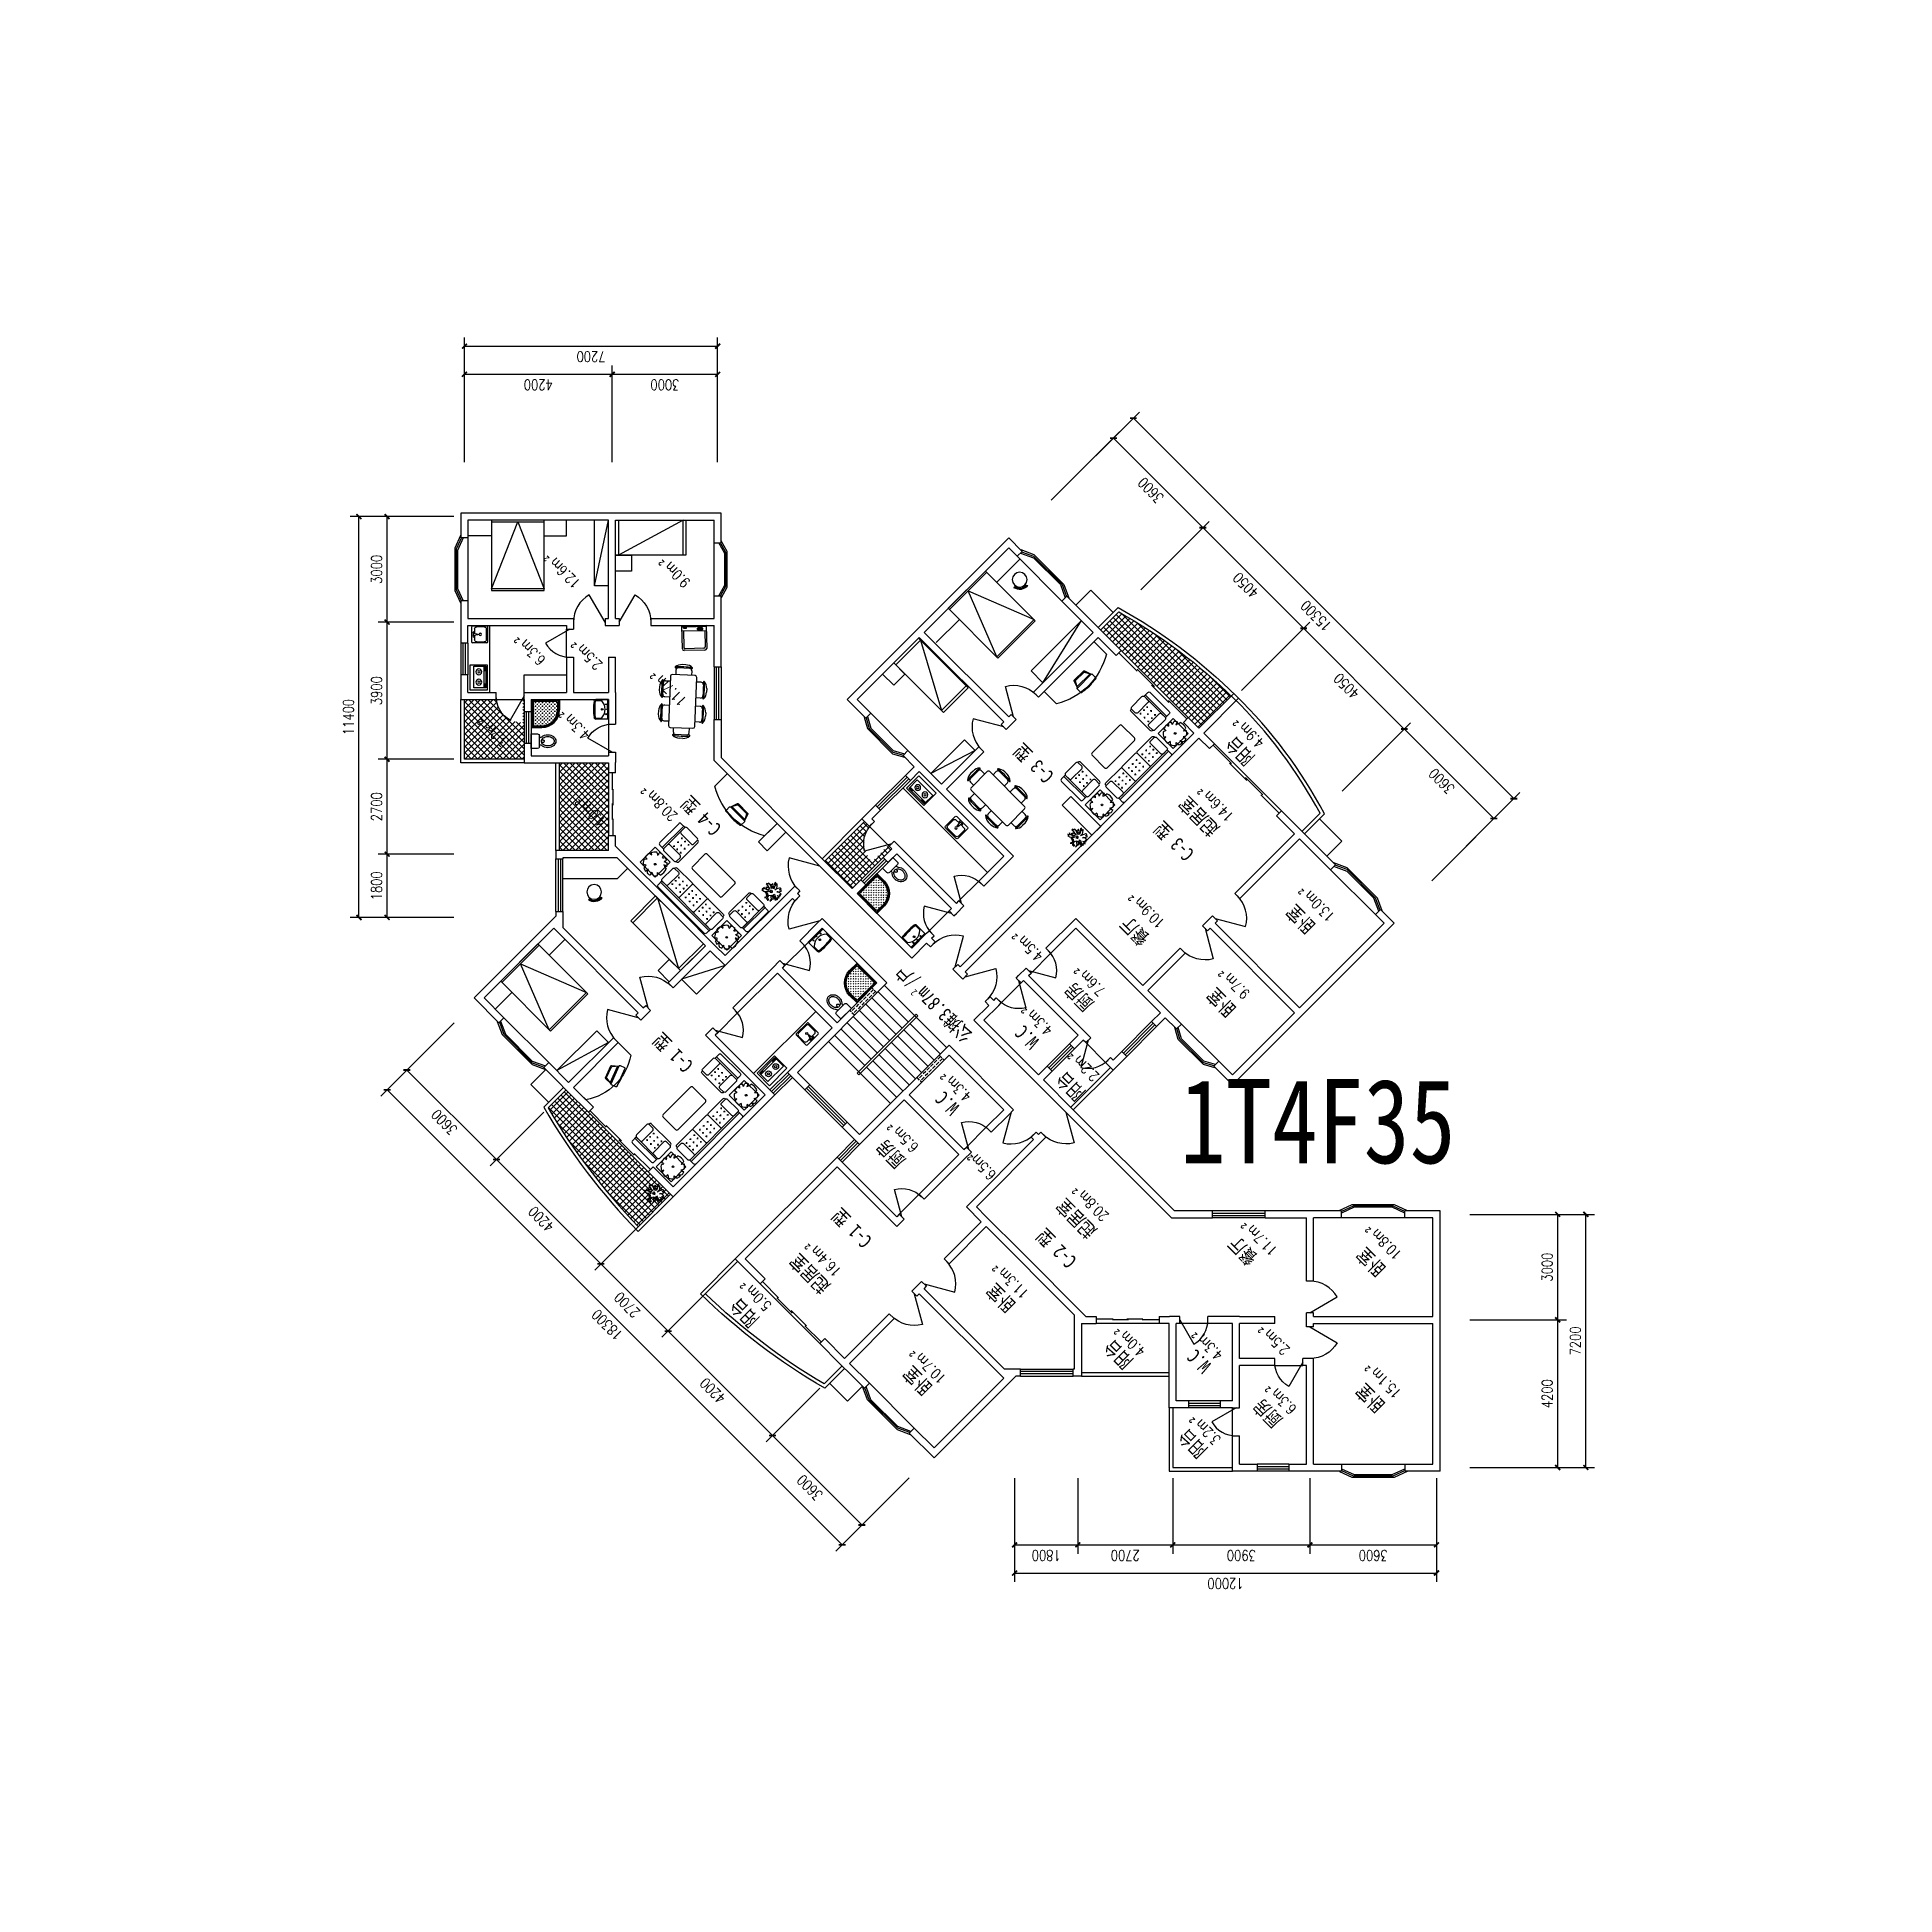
# Model space of a CAD drawing. Header units: millimetres. Extents: x 1141 to 53973, y 442 to 53274.
import ezdxf
from ezdxf.enums import TextEntityAlignment as Align

# ---------------------------------------------------------------- set-up
doc = ezdxf.new("R2010")
doc.units = ezdxf.units.MM
doc.linetypes.add('DASH', pattern=[0.35, 0.25, -0.1])
for name, color, linetype in [('1', 7, 'Continuous'), ('AXIS', 3, 'Continuous'), ('GROUND', 2, 'Continuous'), ('JJ', 8, 'Continuous'), ('PUB_TEXT', 7, 'Continuous'), ('PUB_WINDW', 7, 'Continuous'), ('TOTHER', 7, 'Continuous'), ('WALL', 255, 'Continuous'), ('WINDOW', 2, 'Continuous')]:
    doc.layers.add(name, color=color, linetype=linetype)
doc.styles.add('-宋体', font='SimSun.ttf', dxfattribs={"width": 0.8})
doc.styles.add('DIM', font='txt')
doc.styles.add('DIM_FONT', font='SIMPLEX', dxfattribs={"width": 0.8})
doc.styles.add('S1', font='SimSun.ttf', dxfattribs={"width": 0.8})
doc.styles.add('SIMPLEX', font='SIMPLEX.SHX')
doc.styles.get("Standard").update_dxf_attribs({"font": 'arial.ttf'})
doc.dimstyles.new('DIMN', dxfattribs={"dimtxt": 300, "dimasz": 1, "dimexe": 250, "dimexo": 300, "dimgap": 0.09, "dimtad": 1, "dimdec": 0, "dimzin": 0, "dimdsep": 46, "dimtxsty": 'DIM_FONT', "dimblk": '_DIMX', "dimcen": 0.09, "dimclrt": 7, "dimadec": 0, "dimazin": 0, "dimtfac": 1, "dimtdec": 0, "dimtix": 1, "dimtmove": 2, "dimatfit": 3, "dimldrblk": '_DIMX', "dimfxl": 1, "dimtolj": 1, "dimtzin": 0, "dimarcsym": 0})

msp = doc.modelspace()

# ---------------------------------------------------------------- texts
at = {"layer": 'PUB_TEXT', "style": '-宋体', "width": 0.8}
msp.add_text('1T4F35', height=2400, dxfattribs=at).set_placement((33642, 21249))

# ---------------------------------------------------------------- blocks, each defined once
blk = doc.blocks.new('_LV1')
for p, q in [((-280, 0), (280, 0)), ((-280, 0), (-280, -361)), ((280, 0), (280, -361)), ((-280, -29), (280, -29)), ((-251, -356), (-251, -214)), ((0, -29), (-90, -29)), ((-90, -29), (90, -29)), ((251, -356), (251, -215))]:
    blk.add_line(p, q)
for centre, radius in [((-139, -69), 15), ((1, -182), 24.9), ((0, -57), 8), ((139, -69), 15)]:
    blk.add_circle(centre, radius)
for centre, radius, start, end in [((-224, -361), 56, 180, 263.481), ((-223, -214), 28, 133.1543, 180), ((-223, -356), 28, 180, 263.4984), ((0, -452), 354, 46.7581, 133.1543), ((0, 1600), 2029, 263.481, 276.519), ((0, 1600), 1997, 263.4984, 276.5122), ((223, -356), 28, 276.5122, 0), ((224, -361), 56, 276.519, 0), ((223, -215), 28, 0, 46.7581)]:
    blk.add_arc(centre, radius, start, end)
blk = doc.blocks.new('_DBLK')
blk.add_line((-0.5, 0), (0, -0.866))
blk.add_arc((-0.5, 0), 1, 300, 0)
at = {"style": 'SIMPLEX', "flags": 9}
blk.add_attdef('A', text='', height=1, dxfattribs=at).set_placement((0, 1.5), align=Align.MIDDLE)
blk = doc.blocks.new('_DIMX')
at = {"const_width": 50}
blk.add_lwpolyline([(-70, -70), (70, 70)], dxfattribs=at)
blk = doc.blocks.new('*D26')
at = {"color": 0, "linetype": 'ByBlock', "transparency": 16777216}
for p, q in [((-17787, 29597), (-26271, 21113)), ((-15877, 27688), (-17963, 29774)), ((-24363, 19203), (-26449, 21289))]:
    blk.add_line(p, q, dxfattribs=at)
at = {"layer": 'DEFPOINTS', "color": 0, "linetype": 'ByBlock', "transparency": 16777216}
for p in [(-15665, 27476), (-26272, 21112), (-24151, 18991)]:
    blk.add_point(p, dxfattribs=at)
at = {"color": 0, "linetype": 'ByBlock', "transparency": 16777216}
for p, rotation in [((-17787, 29597), 45), ((-26272, 21112), 225)]:
    blk.add_blockref('_DIMX', p, dxfattribs=dict(at, rotation=rotation))
at = {"color": 7, "linetype": 'ByBlock', "transparency": 16777216, "insert": (-22241, 25567), "char_height": 300, "attachment_point": 5, "rotation": 45, "style": 'DIM_FONT'}
blk.add_mtext('\\A1;12000', dxfattribs=at)
blk = doc.blocks.new('*D25')
at = {"color": 0, "linetype": 'ByBlock', "transparency": 16777216}
for p, q in [((-21817, 21748), (-23337, 23269)), ((-23161, 23091), (-25706, 20547)), ((-24363, 19203), (-25883, 20723))]:
    blk.add_line(p, q, dxfattribs=at)
at = {"layer": 'DEFPOINTS', "color": 0, "linetype": 'ByBlock', "transparency": 16777216}
for p in [(-21605, 21536), (-25706, 20546), (-24151, 18991)]:
    blk.add_point(p, dxfattribs=at)
at = {"color": 0, "linetype": 'ByBlock', "transparency": 16777216}
for p, rotation in [((-23161, 23092), 45.00000000000009), ((-25706, 20546), 225.0000000000001)]:
    blk.add_blockref('_DIMX', p, dxfattribs=dict(at, rotation=rotation))
at = {"color": 7, "linetype": 'ByBlock', "transparency": 16777216, "insert": (-24646, 22031), "char_height": 300, "attachment_point": 5, "rotation": 45, "style": 'DIM_FONT'}
blk.add_mtext('\\A1;3600', dxfattribs=at)
blk = doc.blocks.new('M_B1ZDK')
for points in [[(0.533, 0.549), (0.336, 1.365), (-0.336, 1.365), (-0.542, 0.513)], [(0.501, 0.416), (0.318, 1.184), (-0.318, 1.184), (-0.501, 0.428)], [(0.5, 0.167), (0.3, 1.003), (-0.3, 1.003), (-0.5, 0.167)]]:
    blk.add_lwpolyline(points)
blk = doc.blocks.new('*D43')
at = {"color": 0, "linetype": 'ByBlock', "transparency": 16777216}
for p, q in [((-12253, 7286), (-12253, 3736)), ((3047, 7286), (3047, 3736)), ((3046, 3986), (-12252, 3986))]:
    blk.add_line(p, q, dxfattribs=at)
at = {"layer": 'DEFPOINTS', "color": 0, "linetype": 'ByBlock', "transparency": 16777216}
for p in [(-12253, 7586), (3047, 7586), (-12253, 3986)]:
    blk.add_point(p, dxfattribs=at)
at = {"color": 0, "linetype": 'ByBlock', "transparency": 16777216, "rotation": 180}
blk.add_blockref('_DIMX', (-12253, 3986), dxfattribs=at)
at = {"color": 0, "linetype": 'ByBlock', "transparency": 16777216}
blk.add_blockref('_DIMX', (3047, 3986), dxfattribs=at)
at = {"color": 7, "linetype": 'ByBlock', "transparency": 16777216, "insert": (-4603, 4286), "char_height": 300, "attachment_point": 5, "style": 'DIM_FONT'}
blk.add_mtext('\\A1;15300', dxfattribs=at)
blk = doc.blocks.new('*D48')
at = {"color": 0, "linetype": 'ByBlock', "transparency": 16777216}
for p, q in [((-21851, 15351), (-23795, 13406)), ((-23618, 13583), (-21498, 11463)), ((-19729, 13230), (-21674, 11285))]:
    blk.add_line(p, q, dxfattribs=at)
at = {"layer": 'DEFPOINTS', "color": 0, "linetype": 'ByBlock', "transparency": 16777216}
for p in [(-21638, 15563), (-19517, 13442), (-21497, 11462)]:
    blk.add_point(p, dxfattribs=at)
at = {"color": 0, "linetype": 'ByBlock', "transparency": 16777216}
for p, rotation in [((-23618, 13583), 134.9999999999998), ((-21497, 11462), 314.9999999999998)]:
    blk.add_blockref('_DIMX', p, dxfattribs=dict(at, rotation=rotation))
at = {"color": 7, "linetype": 'ByBlock', "transparency": 16777216, "insert": (-22346, 12735), "char_height": 300, "attachment_point": 5, "rotation": 315, "style": 'DIM_FONT'}
blk.add_mtext('\\A1;3000', dxfattribs=at)
blk = doc.blocks.new('*D49')
at = {"color": 0, "linetype": 'ByBlock', "transparency": 16777216}
for p, q in [((-24820, 18321), (-27331, 15811)), ((-27153, 15987), (-22063, 10897)), ((-19729, 13230), (-22239, 10719))]:
    blk.add_line(p, q, dxfattribs=at)
at = {"layer": 'DEFPOINTS', "color": 0, "linetype": 'ByBlock', "transparency": 16777216}
for p in [(-24608, 18533), (-19517, 13442), (-22063, 10896)]:
    blk.add_point(p, dxfattribs=at)
at = {"color": 0, "linetype": 'ByBlock', "transparency": 16777216}
for p, rotation in [((-27154, 15987), 135), ((-22063, 10896), 315)]:
    blk.add_blockref('_DIMX', p, dxfattribs=dict(at, rotation=rotation))
at = {"color": 7, "linetype": 'ByBlock', "transparency": 16777216, "insert": (-24396, 13654), "char_height": 300, "attachment_point": 5, "rotation": 315, "style": 'DIM_FONT'}
blk.add_mtext('\\A1;7200', dxfattribs=at)
blk = doc.blocks.new('*D47')
at = {"color": 0, "linetype": 'ByBlock', "transparency": 16777216}
for p, q in [((-24820, 18321), (-26765, 16376)), ((-26587, 16552), (-23619, 13584)), ((-21851, 15351), (-23795, 13406))]:
    blk.add_line(p, q, dxfattribs=at)
at = {"layer": 'DEFPOINTS', "color": 0, "linetype": 'ByBlock', "transparency": 16777216}
for p in [(-24608, 18533), (-21638, 15563), (-23618, 13583)]:
    blk.add_point(p, dxfattribs=at)
at = {"color": 0, "linetype": 'ByBlock', "transparency": 16777216}
for p, rotation in [((-26588, 16553), 134.9999999999998), ((-23618, 13583), 314.9999999999998)]:
    blk.add_blockref('_DIMX', p, dxfattribs=dict(at, rotation=rotation))
at = {"color": 7, "linetype": 'ByBlock', "transparency": 16777216, "insert": (-24891, 15280), "char_height": 300, "attachment_point": 5, "rotation": 315, "style": 'DIM_FONT'}
blk.add_mtext('\\A1;4200', dxfattribs=at)
blk = doc.blocks.new('_WBLK')
for p, q in [((-0.5, 0.5), (0.5, 0.5)), ((0.5, 0.167), (-0.5, 0.167)), ((0.5, -0.167), (-0.5, -0.167)), ((-0.5, -0.5), (0.5, -0.5))]:
    blk.add_line(p, q)
at = {"style": 'SIMPLEX', "flags": 9}
blk.add_attdef('A', text='', height=1, dxfattribs=at).set_placement((0, 1.5), align=Align.MIDDLE)
blk = doc.blocks.new('M_C56KIS')
for p, q in [((62, 318), (72, 242)), ((72, 242), (101, 299)), ((101, 299), (101, 299))]:
    blk.add_line(p, q)
blk.add_lwpolyline([(294, 325), (294, -275), (-306, -275), (-306, 325)], close=True)
blk.add_circle((-46, -16), 24.7)
for centre, radius, start, end in [((-277, -88), 115, 97.3912, 159.6952), ((-332, -105), 143, 71.8009, 110.5991), ((-46, -12), 338, 154.3498, 173.0356), ((-402, 850), 718, 274.1465, 282.1238), ((-307, 139), 56.5, 8.941, 100.0107), ((-46, -12), 340, 112.0103, 142.6392), ((-371, -22), 380, 45.9782, 58.5315), ((-666, 365), 570, 348.5728, 356.6649), ((-46, -12), 348, 72.0426, 98.475), ((-46, -12), 341, 37.2751, 64.8245), ((207, 198), 84.2, 254.8555, 310.96), ((82, 215), 145, 319.7203, 351.7151), ((-46, -12), 345, 0.5321, 25.5856), ((-46, -12), 342, 185.9236, 201.5277), ((-287, -214), 106, 81.8314, 131.8278), ((-119, -230), 194, 141.6582, 174.3093), ((-46, -12), 333, 216.594, 237.4464), ((-456, -26), 353, 310.8536, 325.193), ((259, -243), 425, 177.9455, 193.2146), ((-46, -12), 346, 251.5307, 290.63), ((1320, -611), 1274, 161.2865, 167.5451), ((-13, -284), 151, 354.7323, 32.8544), ((-46, -12), 339, 302.6098, 320.6752), ((1199, 167), 1058, 196.6397, 201.9099), ((262, -63), 99.6, 227.0454, 270.9651), ((241, 102), 125, 263.2775, 297.8128), ((333, 45), 131, 215.3868, 249.7411), ((-46, -12), 344, 334.0767, 348.9021)]:
    blk.add_arc(centre, radius, start, end)
at = {"style": 'DIM_FONT', "width": 0.8, "flags": 9}
for tag in ['XSIZE', 'YSIZE']:
    blk.add_attdef(tag, (0, 0), '', height=0.5, dxfattribs=at)
blk = doc.blocks.new('M_C47JEV')
for p, q in [((-465, 250), (-465, 661)), ((-431, 711), (-431, 720)), ((-415, 711), (-275, 711)), ((381, 770), (-381, 770)), ((-225, 661), (-225, 250)), ((-136, 606), (-166, 637)), ((-166, 606), (-136, 637)), ((-9, 606), (21, 637)), ((21, 606), (-9, 637)), ((179, 606), (149, 637)), ((149, 606), (179, 637)), ((225, 661), (225, 250)), ((415, 711), (275, 711)), ((431, 711), (431, 720)), ((465, 250), (465, 661)), ((-431, 50), (-431, 203)), ((431, 200), (-431, 200)), ((431, 150), (-431, 150)), ((-275, 200), (-415, 200)), ((381, 0), (-381, 0)), ((-136, 469), (-166, 499)), ((-166, 469), (-136, 499)), ((-136, 342), (-166, 372)), ((-166, 342), (-136, 372)), ((21, 469), (-9, 499)), ((-9, 469), (21, 499)), ((21, 342), (-9, 372)), ((-9, 342), (21, 372)), ((179, 469), (149, 499)), ((149, 469), (179, 499)), ((179, 342), (149, 372)), ((149, 342), (179, 372)), ((275, 200), (415, 200)), ((431, 200), (431, 50))]:
    blk.add_line(p, q)
for centre, start, end in [((-415, 661), 90, 180), ((-381, 720), 90, 180), ((-275, 661), 0, 90), ((275, 661), 90, 180), ((381, 720), 360, 90), ((415, 661), 0, 90), ((-415, 250), 180, 270), ((-381, 50), 180, 270), ((-275, 250), 270, 0), ((275, 250), 180, 270), ((381, 50), 270, 0), ((415, 250), 270, 0)]:
    blk.add_arc(centre, 50, start, end)
at = {"style": 'DIM_FONT', "width": 0.8, "flags": 9}
for tag in ['XSIZE', 'YSIZE']:
    blk.add_attdef(tag, (0, 0), '', height=0.5, dxfattribs=at)
blk = doc.blocks.new('*D39')
at = {"color": 0, "linetype": 'ByBlock', "transparency": 16777216}
for p, q in [((-553, 7286), (-553, 4536)), ((3047, 7286), (3047, 4536)), ((3046, 4786), (-552, 4786))]:
    blk.add_line(p, q, dxfattribs=at)
at = {"layer": 'DEFPOINTS', "color": 0, "linetype": 'ByBlock', "transparency": 16777216}
for p in [(-553, 7586), (3047, 7586), (-553, 4786)]:
    blk.add_point(p, dxfattribs=at)
at = {"color": 0, "linetype": 'ByBlock', "transparency": 16777216, "rotation": 180}
blk.add_blockref('_DIMX', (-553, 4786), dxfattribs=at)
at = {"color": 0, "linetype": 'ByBlock', "transparency": 16777216}
blk.add_blockref('_DIMX', (3047, 4786), dxfattribs=at)
at = {"color": 7, "linetype": 'ByBlock', "transparency": 16777216, "insert": (1247, 5086), "char_height": 300, "attachment_point": 5, "style": 'DIM_FONT'}
blk.add_mtext('\\A1;3600', dxfattribs=at)
blk = doc.blocks.new('*D41')
at = {"color": 0, "linetype": 'ByBlock', "transparency": 16777216}
for p, q in [((-8653, 7286), (-8653, 4536)), ((-4603, 7286), (-4603, 4536)), ((-4604, 4786), (-8652, 4786))]:
    blk.add_line(p, q, dxfattribs=at)
at = {"layer": 'DEFPOINTS', "color": 0, "linetype": 'ByBlock', "transparency": 16777216}
for p in [(-8653, 7586), (-4603, 7586), (-8653, 4786)]:
    blk.add_point(p, dxfattribs=at)
at = {"color": 0, "linetype": 'ByBlock', "transparency": 16777216, "rotation": 180}
blk.add_blockref('_DIMX', (-8653, 4786), dxfattribs=at)
at = {"color": 0, "linetype": 'ByBlock', "transparency": 16777216}
blk.add_blockref('_DIMX', (-4603, 4786), dxfattribs=at)
at = {"color": 7, "linetype": 'ByBlock', "transparency": 16777216, "insert": (-6628, 5086), "char_height": 300, "attachment_point": 5, "style": 'DIM_FONT'}
blk.add_mtext('\\A1;4050', dxfattribs=at)
blk = doc.blocks.new('*D42')
at = {"color": 0, "linetype": 'ByBlock', "transparency": 16777216}
for p, q in [((-12253, 7286), (-12253, 4536)), ((-8653, 7286), (-8653, 4536)), ((-8654, 4786), (-12252, 4786))]:
    blk.add_line(p, q, dxfattribs=at)
at = {"layer": 'DEFPOINTS', "color": 0, "linetype": 'ByBlock', "transparency": 16777216}
for p in [(-12253, 7586), (-8653, 7586), (-12253, 4786)]:
    blk.add_point(p, dxfattribs=at)
at = {"color": 0, "linetype": 'ByBlock', "transparency": 16777216, "rotation": 180}
blk.add_blockref('_DIMX', (-12253, 4786), dxfattribs=at)
at = {"color": 0, "linetype": 'ByBlock', "transparency": 16777216}
blk.add_blockref('_DIMX', (-8653, 4786), dxfattribs=at)
at = {"color": 7, "linetype": 'ByBlock', "transparency": 16777216, "insert": (-10453, 5086), "char_height": 300, "attachment_point": 5, "style": 'DIM_FONT'}
blk.add_mtext('\\A1;3600', dxfattribs=at)
blk = doc.blocks.new('*D40')
at = {"color": 0, "linetype": 'ByBlock', "transparency": 16777216}
for p, q in [((-4603, 7286), (-4603, 4536)), ((-553, 7286), (-553, 4536)), ((-554, 4786), (-4602, 4786))]:
    blk.add_line(p, q, dxfattribs=at)
at = {"layer": 'DEFPOINTS', "color": 0, "linetype": 'ByBlock', "transparency": 16777216}
for p in [(-4603, 7586), (-553, 7586), (-4603, 4786)]:
    blk.add_point(p, dxfattribs=at)
at = {"color": 0, "linetype": 'ByBlock', "transparency": 16777216, "rotation": 180}
blk.add_blockref('_DIMX', (-4603, 4786), dxfattribs=at)
at = {"color": 0, "linetype": 'ByBlock', "transparency": 16777216}
blk.add_blockref('_DIMX', (-553, 4786), dxfattribs=at)
at = {"color": 7, "linetype": 'ByBlock', "transparency": 16777216, "insert": (-2578, 5086), "char_height": 300, "attachment_point": 5, "style": 'DIM_FONT'}
blk.add_mtext('\\A1;4050', dxfattribs=at)
blk = doc.blocks.new('_A0GSL')
for p, q in [((-0.5, 0.016), (-0.227, 0.016)), ((-0.242, 0.003), (0.015, 0.003)), ((-0.015, 0.016), (0.242, 0.016)), ((0.227, 0.003), (0.5, 0.003))]:
    blk.add_line(p, q)
blk = doc.blocks.new('TV')
blk.add_line((-251, 109), (277, 109))
blk.add_lwpolyline([(313, 55), (313, -86, -0.414214), (293, -106), (-267, -106, -0.414214), (-287, -86), (-287, 55, -0.414214), (-267, 75), (293, 75, -0.414214)], format="xyb", close=True)
for points in [[(-267, 75), (-171, 251, -0.320259), (-152, 264), (177, 264, -0.320259), (196, 251), (293, 75)], [(-263, 75), (-193, 280, -0.325839), (-173, 294), (199, 294, -0.325839), (218, 280), (289, 75)]]:
    blk.add_lwpolyline(points, format="xyb")
blk.add_arc((15, 1019), 1145, 259.0435, 280.9565)
blk = doc.blocks.new('M_C46QQU')
for p, q in [((-1008, 250), (-1008, 661)), ((-975, 711), (-975, 720)), ((-958, 711), (-818, 711)), ((-925, 770), (-327, 770)), ((-768, 661), (-768, 250)), ((-713, 627), (-683, 597)), ((-683, 627), (-713, 597)), ((-556, 627), (-526, 597)), ((-526, 627), (-556, 597)), ((-398, 627), (-368, 597)), ((-368, 627), (-398, 597)), ((-298, 740), (-298, 230)), ((-269, 770), (269, 770)), ((-138, 627), (-168, 597)), ((-168, 627), (-138, 597)), ((20, 627), (-11, 597)), ((-11, 627), (20, 597)), ((177, 627), (147, 597)), ((147, 627), (177, 597)), ((298, 740), (298, 230)), ((327, 770), (925, 770)), ((368, 627), (398, 597)), ((398, 627), (368, 597)), ((526, 627), (556, 597)), ((556, 627), (526, 597)), ((683, 627), (713, 597)), ((713, 627), (683, 597)), ((768, 661), (768, 250)), ((958, 711), (818, 711)), ((975, 711), (975, 720)), ((1008, 250), (1008, 661)), ((-975, 50), (-975, 203)), ((975, 200), (-975, 200)), ((975, 150), (-975, 150)), ((-818, 200), (-958, 200)), ((925, 0), (-925, 0)), ((-713, 500), (-683, 469)), ((-683, 500), (-713, 469)), ((-713, 363), (-683, 332)), ((-683, 363), (-713, 332)), ((-556, 500), (-526, 469)), ((-526, 500), (-556, 469)), ((-526, 363), (-556, 332)), ((-556, 363), (-526, 332)), ((-398, 500), (-368, 469)), ((-368, 500), (-398, 469)), ((-398, 363), (-368, 332)), ((-368, 363), (-398, 332)), ((-138, 500), (-168, 469)), ((-168, 500), (-138, 469)), ((-138, 363), (-168, 332)), ((-168, 363), (-138, 332)), ((20, 500), (-11, 469)), ((-11, 500), (20, 469)), ((-11, 363), (20, 332)), ((20, 363), (-11, 332)), ((177, 500), (147, 469)), ((147, 500), (177, 469)), ((177, 363), (147, 332)), ((147, 363), (177, 332)), ((368, 500), (398, 469)), ((398, 500), (368, 469)), ((368, 363), (398, 332)), ((398, 363), (368, 332)), ((526, 500), (556, 469)), ((556, 500), (526, 469)), ((556, 363), (526, 332)), ((526, 363), (556, 332)), ((683, 500), (713, 469)), ((713, 500), (683, 469)), ((683, 363), (713, 332)), ((713, 363), (683, 332)), ((818, 200), (958, 200)), ((975, 200), (975, 50))]:
    blk.add_line(p, q)
for centre, radius, start, end in [((-958, 661), 50, 90, 180), ((-925, 720), 50, 90, 180), ((-818, 661), 50, 0, 90), ((-328, 740), 30, 360, 90), ((-268, 740), 30, 90, 180), ((268, 740), 30, 0, 90), ((328, 740), 30, 90, 180), ((818, 661), 50, 90, 180), ((925, 720), 50, 360, 90), ((958, 661), 50, 0, 90), ((-958, 250), 50, 180, 270), ((-925, 50), 50, 180, 270), ((-818, 250), 50, 270, 0), ((-328, 230), 30, 270, 0), ((-268, 230), 30, 180, 270), ((268, 230), 30, 270, 360), ((328, 230), 30, 180, 270), ((818, 250), 50, 180, 270), ((925, 50), 50, 270, 0), ((958, 250), 50, 270, 0)]:
    blk.add_arc(centre, radius, start, end)
at = {"style": 'DIM_FONT', "width": 0.8, "flags": 9}
for tag in ['XSIZE', 'YSIZE']:
    blk.add_attdef(tag, (0, 0), '', height=0.5, dxfattribs=at)
blk = doc.blocks.new('M_C1')
for p, q in [((1000, 1500), (-1000, 1500)), ((-1000, 1500), (-1000, 0)), ((-950, 0), (-950, 1500)), ((-950, 1500), (950, 750)), ((950, 1500), (950, 0)), ((1000, 0), (1000, 1500)), ((950, 750), (-950, 0)), ((-1000, 0), (1000, 0))]:
    blk.add_line(p, q)
at = {"width": 0.8, "flags": 9}
for tag, p in [('XSIZE', (-952, 756)), ('YSIZE', (951, 752))]:
    blk.add_attdef(tag, p, '', height=0.0001, dxfattribs=at)
blk = doc.blocks.new('M_C58LWA')
for p, q in [((-173, -181), (-194, -202)), ((-136, -160), (-161, -191)), ((-124, -170), (-150, -200)), ((124, -170), (150, -200)), ((136, -160), (161, -191)), ((173, -181), (194, -202))]:
    blk.add_line(p, q)
at = {"linetype": 'Continuous'}
blk.add_circle((0, 0), 210, dxfattribs=at)
for radius in [280, 250]:
    blk.add_arc((0, 0), radius, 226.2207, 313.7793)
at = {"style": 'DIM_FONT', "width": 0.8, "flags": 9}
for tag in ['XSIZE', 'YSIZE']:
    blk.add_attdef(tag, (0, 0), '', height=0.5, dxfattribs=at)
blk = doc.blocks.new('LZ')
at = {"layer": 'JJ'}
for p, q in [((-350, 500), (350, 500)), ((-350, 0), (-350, 500)), ((350, 0), (-350, 0)), ((299, 387), (-323, 387)), ((-323, 387), (-323, 44)), ((-323, 100), (299, 100)), ((-323, 44), (299, 44)), ((-291, 78), (-291, 66)), ((-280, 68), (-280, 52)), ((-216, 68), (-280, 68)), ((-280, 52), (-216, 52)), ((-216, 52), (-216, 68)), ((-199, 77), (-199, 66)), ((182, 78), (182, 66)), ((257, 68), (193, 68)), ((193, 68), (193, 52)), ((193, 52), (257, 52)), ((257, 52), (257, 68)), ((274, 77), (274, 66)), ((299, 44), (299, 387)), ((350, 500), (350, 0))]:
    blk.add_line(p, q, dxfattribs=at)
for points in [[(-199, 77, 0.259034), (-201, 80, 0.076276), (-213, 85, 0.036515), (-226, 88, 0.026615), (-245, 89, 0.026615), (-264, 88, 0.036515), (-277, 85, 0.076276), (-289, 80, 0.259034), (-291, 77, 0.078462), (-291, 76, 0.056762)], [(-199, 66, 0.259034), (-201, 70, 0.076276), (-213, 75, 0.036515), (-226, 77, 0.026615), (-245, 78, 0.026615), (-264, 77, 0.036515), (-277, 75, 0.076276), (-289, 70, 0.259034), (-291, 66, 0.259034), (-289, 63, 0.056762), (-280, 59, 0.036515)], [(-216, 57, 0.008736), (-213, 58, 0.076276), (-201, 63, 0.259034), (-199, 66, 0.259034)], [(274, 77, 0.259034), (272, 80, 0.076276), (260, 85, 0.036515), (247, 88, 0.026615), (228, 89, 0.026615), (209, 88, 0.036515), (196, 85, 0.076276), (184, 80, 0.259034), (182, 77, 0.078462), (182, 76, 0.056762)], [(274, 66, 0.259034), (272, 70, 0.076276), (260, 75, 0.036515), (247, 77, 0.026615), (228, 78, 0.026615), (209, 77, 0.036515), (196, 75, 0.076276), (184, 70, 0.259034), (182, 66, 0.259034), (184, 63, 0.056762), (193, 59, 0.036515)], [(257, 57, 0.008736), (260, 58, 0.076276), (272, 63, 0.259034), (274, 66, 0.259034)]]:
    blk.add_lwpolyline(points, format="xyb", dxfattribs=at)
for centre, radius in [((-158, 241), 82.5), ((-158, 241), 31.6), ((134, 241), 82.5), ((134, 241), 31.6)]:
    blk.add_circle(centre, radius, dxfattribs=at)
at = {"layer": 'JJ', "width": 0.8, "flags": 9}
for tag in ['YSIZE', 'XSIZE']:
    blk.add_attdef(tag, (0, 500), '', height=0.5, dxfattribs=at)
blk = doc.blocks.new('_C0DTW')
at = {"layer": 'JJ'}
for p, q in [((325, 0), (-325, 0)), ((-230, 198), (230, 198)), ((-225, 130), (-225, 0)), ((-50, 298), (50, 298)), ((225, 130), (225, 0)), ((-673, -456), (-673, -357)), ((-573, -637), (-573, -177)), ((-505, -182), (-375, -182)), ((-375, -50), (-375, -1450)), ((375, -1450), (375, -50)), ((505, -182), (375, -182)), ((573, -637), (573, -177)), ((673, -456), (673, -357)), ((-673, -1143), (-673, -1044)), ((-573, -1323), (-573, -863)), ((-505, -632), (-375, -632)), ((-505, -868), (-375, -868)), ((505, -632), (375, -632)), ((505, -868), (375, -868)), ((573, -1323), (573, -863)), ((673, -1143), (673, -1044)), ((-505, -1318), (-375, -1318)), ((-325, -1500), (325, -1500)), ((-225, -1630), (-225, -1500)), ((225, -1630), (225, -1500)), ((505, -1318), (375, -1318)), ((-230, -1698), (230, -1698)), ((-50, -1798), (50, -1798))]:
    blk.add_line(p, q, dxfattribs=at)
for centre, radius, start, end in [((-325, -50), 50, 90, 180), ((-239, 214), 10, 130.7265, 202.67), ((-230, 218), 20, 202.67, 270), ((-40, -18), 316, 91.7651, 130.7265), ((0, -2480), 2713, 84.8023, 95.1977), ((-158, 130), 67.5, 90, 180), ((40, -18), 316, 49.2735, 88.2349), ((158, 130), 67.5, 0, 90), ((230, 218), 20, 270, 337.33), ((239, 214), 10, 337.33, 49.2735), ((325, -50), 50, 0, 90), ((-357, -367), 316, 139.2735, 178.2349), ((-357, -446), 316, 181.7651, 220.7265), ((2105, -407), 2713, 174.8023, 185.1977), ((-589, -167), 10, 67.33, 139.2735), ((-593, -177), 20, 0, 67.33), ((-505, -249), 67.5, 90, 180), ((505, -249), 67.5, 0, 90), ((593, -177), 20, 112.67, 180), ((589, -167), 10, 40.7265, 112.67), ((357, -367), 316, 1.7651, 40.7265), ((-2105, -407), 2713, 354.8023, 5.1977), ((357, -446), 316, 319.2735, 358.2349), ((-357, -1054), 316, 139.2735, 178.2349), ((2105, -1093), 2713, 174.8023, 185.1977), ((-589, -646), 10, 220.7265, 292.67), ((-589, -854), 10, 67.33, 139.2735), ((-593, -637), 20, 292.67, 0), ((-593, -863), 20, 0, 67.33), ((-505, -564), 67.5, 180, 270), ((-505, -936), 67.5, 90, 180), ((505, -564), 67.5, 270, 0), ((505, -936), 67.5, 0, 90), ((593, -637), 20, 180, 247.33), ((593, -863), 20, 112.67, 180), ((589, -646), 10, 247.33, 319.2735), ((589, -854), 10, 40.7265, 112.67), ((357, -1054), 316, 1.7651, 40.7265), ((-2105, -1093), 2713, 354.8023, 5.1977), ((-357, -1133), 316, 181.7651, 220.7265), ((-589, -1333), 10, 220.7265, 292.67), ((-593, -1323), 20, 292.67, 0), ((-505, -1251), 67.5, 180, 270), ((-325, -1450), 50, 180, 270), ((325, -1450), 50, 270, 0), ((505, -1251), 67.5, 270, 0), ((593, -1323), 20, 180, 247.33), ((589, -1333), 10, 247.33, 319.2735), ((357, -1133), 316, 319.2735, 358.2349), ((-239, -1714), 10, 157.33, 229.2735), ((-230, -1718), 20, 90, 157.33), ((0, 980), 2713, 264.8023, 275.1977), ((-40, -1482), 316, 229.2735, 268.2349), ((-158, -1630), 67.5, 180, 270), ((40, -1482), 316, 271.7651, 310.7265), ((158, -1630), 67.5, 270, 360), ((230, -1718), 20, 22.67, 90), ((239, -1714), 10, 310.7265, 22.67)]:
    blk.add_arc(centre, radius, start, end, dxfattribs=at)
at = {"style": 'DIM_FONT', "width": 0.8, "flags": 9}
for tag in ['XSIZE', 'YSIZE']:
    blk.add_attdef(tag, (0, 0), '', height=0.5, dxfattribs=at)
blk = doc.blocks.new('_G23VIB')
for p, q in [((-1249.68, 487.68), (-1432.56, 426.72)), ((-1432.56, 426.72), (-1432.56, 304.8)), ((-1432.56, 304.8), (-1127.76, 274.32)), ((-1280.16, 670.56), (-1158.24, 548.64)), ((-1036.32, 670.56), (-1280.16, 670.56)), ((-1158.24, 548.64), (-1249.68, 487.68)), ((-1127.76, 274.32), (-822.96, 213.36)), ((-1005.84, 30.48), (-1066.8, -91.44)), ((-792.48, 640.08), (-1036.32, 670.56)), ((-822.96, 91.44), (-1005.84, 30.48)), ((-731.52, 792.48), (-883.92, 762)), ((-883.92, 762), (-822.96, 701.04)), ((-822.96, 701.04), (-640.08, 640.08)), ((-822.96, 213.36), (-701.04, 243.84)), ((-518.16, 182.88), (-822.96, 91.44)), ((-822.96, -182.88), (-487.68, 30.48)), ((-792.48, 1036.32), (-762, 853.44)), ((-609.6, 975.36), (-792.48, 1036.32)), ((-548.64, 487.68), (-792.48, 640.08)), ((-762, 853.44), (-731.52, 792.48)), ((-701.04, 243.84), (-518.16, 182.88)), ((-487.68, 30.48), (-670.56, -182.88)), ((-640.08, 640.08), (-396.24, 579.12)), ((-579.12, 1463.04), (-609.6, 1310.64)), ((-609.6, 1310.64), (-548.64, 1188.72)), ((-365.76, 792.48), (-609.6, 975.36)), ((-457.2, 1371.6), (-579.12, 1463.04)), ((-548.64, 1188.72), (-487.68, 1127.76)), ((-335.28, 396.24), (-548.64, 487.68)), ((-487.68, 1127.76), (-304.8, 1005.84)), ((-365.76, 1219.2), (-457.2, 1371.6)), ((-396.24, 579.12), (-335.28, 396.24)), ((-243.84, 1188.72), (-365.76, 1219.2)), ((-121.92, 609.6), (-365.76, 792.48)), ((-274.32, 1493.52), (-304.8, 1310.64)), ((-304.8, 1310.64), (-243.84, 1188.72)), ((-304.8, 1005.84), (-121.92, 609.6)), ((-304.8, 121.92), (-274.32, 91.44)), ((-213.36, 121.92), (-304.8, 121.92)), ((-213.36, 1432.56), (-274.32, 1493.52)), ((-274.32, 91.44), (-274.32, -30.48)), ((-274.32, -30.48), (-213.36, 0)), ((0, 1188.72), (-213.36, 1432.56)), ((-213.36, 213.36), (-213.36, 121.92)), ((-91.44, 213.36), (-213.36, 213.36)), ((-213.36, 0), (-213.36, -121.92)), ((-30.48, 152.4), (-91.44, 213.36)), ((30.48, 213.36), (-30.48, 152.4)), ((121.92, 975.36), (0, 1188.72)), ((0, 121.92), (30.48, 213.36)), ((91.44, 91.44), (0, 121.92)), ((0, 0), (91.44, 91.44)), ((30.48, -30.48), (0, 0)), ((121.92, 701.04), (121.92, 975.36)), ((213.36, 914.4), (121.92, 548.64)), ((121.92, 548.64), (121.92, 701.04)), ((304.8, 1066.8), (213.36, 914.4)), ((426.72, 1280.16), (304.8, 1066.8)), ((518.16, 1371.6), (426.72, 1280.16)), ((548.64, -182.88), (426.72, 60.96)), ((426.72, 60.96), (609.6, 60.96)), ((640.08, 1371.6), (518.16, 1371.6)), ((518.16, 579.12), (731.52, 822.96)), ((609.6, 701.04), (518.16, 579.12)), ((609.6, 1158.24), (640.08, 1371.6)), ((640.08, 1097.28), (609.6, 1158.24)), ((822.96, 792.48), (609.6, 701.04)), ((609.6, 60.96), (701.04, 30.48)), ((762, 1188.72), (640.08, 1097.28)), ((701.04, 30.48), (762, -30.48)), ((731.52, 822.96), (883.92, 1127.76)), ((883.92, 1219.2), (762, 1188.72)), ((944.88, 822.96), (822.96, 792.48)), ((883.92, 1127.76), (883.92, 1219.2)), ((1188.72, 822.96), (944.88, 822.96)), ((944.88, 243.84), (1127.76, 365.76)), ((1066.8, 274.32), (944.88, 243.84)), ((1066.8, 579.12), (1127.76, 670.56)), ((1249.68, 579.12), (1066.8, 579.12)), ((1188.72, 274.32), (1066.8, 274.32)), ((1127.76, 670.56), (1219.2, 762)), ((1127.76, 365.76), (1280.16, 457.2)), ((1158.24, 60.96), (1402.08, 213.36)), ((1280.16, 60.96), (1158.24, 60.96)), ((1219.2, 762), (1188.72, 822.96)), ((1280.16, 243.84), (1188.72, 274.32)), ((1188.72, 0), (1280.16, 60.96)), ((1310.64, 0), (1188.72, 0)), ((1219.2, -30.48), (1310.64, 0)), ((1280.16, 579.12), (1249.68, 579.12)), ((1280.16, 457.2), (1280.16, 579.12)), ((1402.08, 213.36), (1280.16, 243.84)), ((-1188.72, -487.68), (-1371.6, -579.12)), ((-1371.6, -579.12), (-1127.76, -640.08)), ((-1341.12, -274.32), (-1188.72, -487.68)), ((-1158.24, -335.28), (-1341.12, -274.32)), ((-1127.76, -640.08), (-1249.68, -762)), ((-1249.68, -762), (-822.96, -670.56)), ((-1036.32, -335.28), (-1158.24, -335.28)), ((-914.4, -60.96), (-1066.8, -213.36)), ((-1066.8, -91.44), (-914.4, -60.96)), ((-1066.8, -213.36), (-822.96, -182.88)), ((-670.56, -182.88), (-1036.32, -335.28)), ((-822.96, -670.56), (-518.16, -213.36)), ((-457.2, -518.16), (-640.08, -670.56)), ((-640.08, -670.56), (-548.64, -701.04)), ((-548.64, -701.04), (-243.84, -548.64)), ((-518.16, -213.36), (-365.76, -152.4)), ((-426.72, -274.32), (-457.2, -518.16)), ((-365.76, -152.4), (-426.72, -274.32)), ((-243.84, -548.64), (-365.76, -670.56)), ((-365.76, -670.56), (-213.36, -579.12)), ((-213.36, -579.12), (-304.8, -822.96)), ((-304.8, -822.96), (-213.36, -670.56)), ((-213.36, -121.92), (-182.88, -30.48)), ((-213.36, -670.56), (-182.88, -914.4)), ((-182.88, -30.48), (-30.48, -121.92)), ((-182.88, -914.4), (-121.92, -609.6)), ((-60.96, -1005.84), (-182.88, -1280.16)), ((-182.88, -1280.16), (30.48, -1127.76)), ((-121.92, -609.6), (-60.96, -1005.84)), ((-91.44, -60.96), (30.48, -30.48)), ((-30.48, -121.92), (-91.44, -60.96)), ((30.48, -1127.76), (213.36, -1219.2)), ((60.96, -640.08), (243.84, -335.28)), ((121.92, -944.88), (60.96, -640.08)), ((335.28, -1036.32), (121.92, -944.88)), ((213.36, -1219.2), (518.16, -1188.72)), ((243.84, -335.28), (396.24, -548.64)), ((518.16, -1066.8), (335.28, -1036.32)), ((335.28, -1158.24), (518.16, -1066.8)), ((518.16, -1188.72), (335.28, -1158.24)), ((396.24, -243.84), (944.88, -335.28)), ((640.08, -396.24), (396.24, -243.84)), ((396.24, -548.64), (670.56, -762)), ((1097.28, -213.36), (548.64, -182.88)), ((853.44, -457.2), (640.08, -396.24)), ((670.56, -762), (762, -1127.76)), ((701.04, -548.64), (883.92, -640.08)), ((792.48, -792.48), (701.04, -548.64)), ((762, -30.48), (1036.32, -121.92)), ((762, -1127.76), (792.48, -792.48)), ((883.92, -640.08), (853.44, -457.2)), ((944.88, -335.28), (1158.24, -426.72)), ((1036.32, -121.92), (1219.2, -152.4)), ((1219.2, -274.32), (1097.28, -213.36)), ((1097.28, -304.8), (1219.2, -274.32)), ((1310.64, -365.76), (1097.28, -304.8)), ((1158.24, -426.72), (1310.64, -365.76)), ((1341.12, -30.48), (1219.2, -30.48)), ((1219.2, -152.4), (1402.08, -152.4)), ((1280.16, -60.96), (1341.12, -30.48)), ((1402.08, -152.4), (1280.16, -60.96))]:
    blk.add_line(p, q)
at = {"style": 'DIM', "flags": 1}
for tag in ['XVALUE', 'YVALUE']:
    blk.add_attdef(tag, (-30.48, 152.4), '', height=0.02, dxfattribs=at)
blk = doc.blocks.new('M_E31EAW')
at = {"color": 0, "linetype": 'ByBlock'}
for p, q in [((0, 215), (0, -215)), ((419, 245), (31, 245)), ((41, -31), (41, 31)), ((184, 10), (61, 31)), ((82, 26), (82, 153)), ((143, 215), (358, 215)), ((184, -10), (184, 10)), ((419, 153), (419, -153)), ((450, -215), (450, 215)), ((31, -245), (419, -245)), ((61, -31), (184, -10)), ((82, -153), (82, -26)), ((358, -215), (143, -215))]:
    blk.add_line(p, q, dxfattribs=at)
for centre, radius in [((51, 51), 20.5), ((245, 0), 30.7), ((51, -51), 20.5)]:
    blk.add_circle(centre, radius, dxfattribs=at)
for centre, radius, start, end in [((31, 215), 30.7, 90, 180), ((143, 153), 61.4, 90, 180), ((358, 153), 61.4, 0, 90), ((419, 215), 30.7, 0, 90), ((31, -215), 30.7, 180, 270), ((143, -153), 61.4, 180, 270), ((358, -153), 61.4, 270, 0), ((419, -215), 30.7, 270, 0)]:
    blk.add_arc(centre, radius, start, end, dxfattribs=at)
at = {"style": 'DIM_FONT', "width": 0.8, "flags": 9}
for tag in ['XSIZE', 'YSIZE']:
    blk.add_attdef(tag, (0, 0), '', height=0.5, dxfattribs=at)
blk = doc.blocks.new('_E0GNZ')
at = {"layer": 'JJ'}
h = blk.add_hatch(dxfattribs=at)
h.set_pattern_fill('CROSS', color=256, scale=200, style=0)
h.set_pattern_definition([(0, (-89213.87, -122540.32), (50, 50), [25, -75]), (90, (-89201.37, -122552.82), (-50, 50), [25, -75])])
h.paths.add_polyline_path([(50, 80, 0.414214), (80, 50), (720, 50, 0.414214), (750, 80), (750, 300, 0.414214), (300, 750), (80, 750, 0.414214), (50, 720)])
for p, q in [((0, 800), (300, 800)), ((0, 0), (0, 800)), ((0, 750), (25, 750)), ((25, 0), (25, 800)), ((25, 775), (300, 775)), ((50, 80), (50, 720)), ((80, 750), (300, 750)), ((300, 750), (300, 800)), ((654, 654), (618, 618)), ((0, 25), (800, 25)), ((0, 0), (800, 0)), ((80, 50), (720, 50)), ((750, 80), (750, 300)), ((750, 300), (800, 300)), ((750, 0), (750, 25)), ((775, 25), (775, 300)), ((800, 0), (800, 300))]:
    blk.add_line(p, q, dxfattribs=at)
for centre, radius, start, end in [((80, 720), 30, 90, 180), ((300, 300), 500, 0, 90), ((300, 300), 475, 0, 90), ((300, 300), 450, 0, 90), ((80, 80), 30, 180, 270), ((720, 80), 30, 270, 0)]:
    blk.add_arc(centre, radius, start, end, dxfattribs=at)
at = {"style": 'DIM_FONT', "width": 0.8, "flags": 9}
for tag in ['XSIZE', 'YSIZE']:
    blk.add_attdef(tag, (0, 0), '', height=0.5, dxfattribs=at)
blk = doc.blocks.new('_LV5')
for p, q in [((210, 0), (-210, 0)), ((-210, 0), (-210, -180)), ((210, -180), (210, 0)), ((160, -230), (-160, -230)), ((-101, -230), (-101, -254)), ((101, -230), (101, -254))]:
    blk.add_line(p, q)
blk.add_lwpolyline([(-135, -469, 0.080312), (-123, -544, 0.089014), (-92, -602, 0.104918), (-46, -639, 0.119812), (0, -650, 0.119812), (46, -639, 0.104918), (92, -602, 0.089014), (123, -544, 0.080312), (135, -469, 0.080312), (123, -395, 0.089014), (92, -337, 0.104918), (46, -300, 0.119812), (0, -288, 0.119812), (-46, -300, 0.104918), (-92, -337, 0.089014), (-123, -395, 0.080312)], format="xyb", close=True)
for points in [[(-39, -318, 0.073567), (-36, -339, 0.084454), (-27, -356, 0.10642), (-14, -368, 0.129709), (0, -372, 0.129709), (14, -368, 0.10642), (27, -356, 0.084454), (36, -339, 0.073567), (39, -318, 0.073567), (36, -298, 0.014016), (35, -295, 0.10642)], [(-35, -295, 0.013578), (-36, -298, 0.073567), (-39, -318, 0.073567)]]:
    blk.add_lwpolyline(points, format="xyb")
for centre, radius, start, end in [((-160, -180), 50, 180, 270), ((102, -469), 287, 161.6333, 180), ((102, -469), 287, 180, 198.3667), ((52, -453), 235, 141.2863, 161.6333), ((20, -427), 194, 134.8144, 141.2863), ((-151, -254), 50, 314.8144, 0), ((151, -254), 50, 180, 225.2555), ((-20, -427), 194, 38.7137, 45.2555), ((-52, -453), 235, 18.3667, 38.7137), ((160, -180), 50, 270, 0), ((-102, -469), 287, 0, 18.3667), ((-102, -469), 287, 341.6333, 0), ((52, -486), 235, 198.3667, 218.7137), ((20, -512), 194, 218.7137, 242.6714), ((0, -551), 150, 242.6714, 270), ((0, -551), 150, 270, 297.3286), ((-20, -512), 194, 297.3286, 321.2863), ((-52, -486), 235, 321.2863, 341.6333)]:
    blk.add_arc(centre, radius, start, end)
blk = doc.blocks.new('RECTANG')
for p, q in [((1, 1), (0, 1)), ((0, 1), (0, 0)), ((1, 0), (1, 1)), ((0, 0), (1, 0))]:
    blk.add_line(p, q)
blk = doc.blocks.new('M_C0')
for p, q in [((-920, 0), (-920, 1000)), ((-920, 1000), (920, 0)), ((920, 1000), (920, 0))]:
    blk.add_line(p, q)
at = {"xscale": 1999.996, "yscale": 999.998, "zscale": 1999.996}
blk.add_blockref('RECTANG', (-1000, 0), dxfattribs=at)
at = {"width": 0.8, "flags": 9}
for tag, p, height in [('XSIZE', (-998, 784), 0.0001), ('YSIZE', (998, 768), 0.0001), ('XSIZE', (0, 0), 0.5), ('YSIZE', (0, 0), 0.5)]:
    blk.add_attdef(tag, p, '', height=height, dxfattribs=at)
blk = doc.blocks.new('M_E20')
for p, q in [((345, 0), (-345, 0)), ((-302, -36), (-345, -36)), ((-307, -144), (-307, -611)), ((-302, -35), (-302, -66)), ((-302, -66), (-219, -66)), ((-219, -66), (-219, -35)), ((345, -36), (-219, -36)), ((123, -87), (123, -99)), ((133, -96), (133, -113)), ((198, -96), (133, -96)), ((133, -113), (198, -113)), ((198, -113), (198, -96)), ((215, -88), (215, -99)), ((307, -144), (307, -611)), ((267, -651), (-267, -651))]:
    blk.add_line(p, q)
blk.add_lwpolyline([(83, -94, 0.185158), (88, -107, 0.102042), (108, -122, 0.060862), (133, -130, 0.047173), (166, -133, 0.047173), (200, -130, 0.060862), (225, -122, 0.102042), (245, -107, 0.185158), (250, -94, 0.185158), (245, -82, 0.102042), (225, -67, 0.060862), (200, -59, 0.047173), (166, -56, 0.047173), (133, -59, 0.060862), (108, -67, 0.102042), (88, -82, 0.185158)], format="xyb", close=True)
for points in [[(215, -88, 0.259034), (213, -85, 0.076276), (201, -80, 0.036515), (188, -77, 0.026615), (169, -76, 0.026615), (150, -77, 0.036515), (137, -80, 0.076276), (125, -85, 0.259034), (123, -88, 0.078462), (123, -89, 0.056762)], [(215, -99, 0.259034), (213, -95, 0.076276), (201, -90, 0.036515), (188, -88, 0.026615), (169, -87, 0.026615), (150, -88, 0.036515), (137, -90, 0.076276), (125, -95, 0.259034), (123, -99, 0.259034), (125, -102, 0.056762), (133, -106, 0.036515)], [(198, -108, 0.008736), (201, -107, 0.076276), (213, -102, 0.259034), (215, -99, 0.259034)]]:
    blk.add_lwpolyline(points, format="xyb")
blk.add_circle((-259, -35), 17.5)
for centre, start, end in [((-267, -611), 180, 270), ((267, -611), 270, 0)]:
    blk.add_arc(centre, 40, start, end)
at = {"layer": 'TOTHER', "linetype": 'Continuous'}
for p, q in [((-345, -656), (-345, 0)), ((345, 0), (345, -656)), ((-345, -145), (345, -145)), ((295, -706), (-295, -706))]:
    blk.add_line(p, q, dxfattribs=at)
for centre, start, end in [((-295, -656), 180, 270), ((295, -656), 270, 0)]:
    blk.add_arc(centre, 50, start, end, dxfattribs=at)
at = {"width": 0.8, "flags": 9}
for tag in ['XSIZE', 'YSIZE']:
    blk.add_attdef(tag, (0, 0), '', height=0.5, dxfattribs=at)
blk = doc.blocks.new('*D23')
at = {"color": 0, "linetype": 'ByBlock', "transparency": 16777216}
for p, q in [((-15877, 27688), (-17398, 29208)), ((-17222, 29031), (-18493, 27760)), ((-17150, 26415), (-18670, 27936))]:
    blk.add_line(p, q, dxfattribs=at)
at = {"layer": 'DEFPOINTS', "color": 0, "linetype": 'ByBlock', "transparency": 16777216}
for p in [(-18494, 27759), (-15665, 27476), (-16938, 26203)]:
    blk.add_point(p, dxfattribs=at)
at = {"color": 0, "linetype": 'ByBlock', "transparency": 16777216}
for p, rotation in [((-17221, 29032), 45.00000000000009), ((-18494, 27759), 225.0000000000001)]:
    blk.add_blockref('_DIMX', p, dxfattribs=dict(at, rotation=rotation))
at = {"color": 7, "linetype": 'ByBlock', "transparency": 16777216, "insert": (-18069, 28607), "char_height": 300, "attachment_point": 5, "rotation": 45, "style": 'DIM_FONT'}
blk.add_mtext('\\A1;1800', dxfattribs=at)
blk = doc.blocks.new('*D24')
at = {"color": 0, "linetype": 'ByBlock', "transparency": 16777216}
for p, q in [((-19059, 24506), (-20580, 26026)), ((-20404, 25849), (-23160, 23093)), ((-21817, 21748), (-23337, 23269))]:
    blk.add_line(p, q, dxfattribs=at)
at = {"layer": 'DEFPOINTS', "color": 0, "linetype": 'ByBlock', "transparency": 16777216}
for p in [(-18847, 24294), (-23161, 23092), (-21605, 21536)]:
    blk.add_point(p, dxfattribs=at)
at = {"color": 0, "linetype": 'ByBlock', "transparency": 16777216}
for p, rotation in [((-20403, 25850), 45.00000000000009), ((-23161, 23092), 225.0000000000001)]:
    blk.add_blockref('_DIMX', p, dxfattribs=dict(at, rotation=rotation))
at = {"color": 7, "linetype": 'ByBlock', "transparency": 16777216, "insert": (-21994, 24683), "char_height": 300, "attachment_point": 5, "rotation": 45, "style": 'DIM_FONT'}
blk.add_mtext('\\A1;3900', dxfattribs=at)
blk = doc.blocks.new('*D27')
at = {"color": 0, "linetype": 'ByBlock', "transparency": 16777216}
for p, q in [((-18494, 27758), (-20402, 25850)), ((-17150, 26415), (-18670, 27936)), ((-19059, 24506), (-20580, 26026))]:
    blk.add_line(p, q, dxfattribs=at)
at = {"layer": 'DEFPOINTS', "color": 0, "linetype": 'ByBlock', "transparency": 16777216}
for p in [(-16938, 26203), (-20403, 25850), (-18847, 24294)]:
    blk.add_point(p, dxfattribs=at)
at = {"color": 0, "linetype": 'ByBlock', "transparency": 16777216}
for p, rotation in [((-18494, 27759), 45.00000000000009), ((-20403, 25850), 225.0000000000001)]:
    blk.add_blockref('_DIMX', p, dxfattribs=dict(at, rotation=rotation))
at = {"color": 7, "linetype": 'ByBlock', "transparency": 16777216, "insert": (-19660, 27016), "char_height": 300, "attachment_point": 5, "rotation": 45, "style": 'DIM_FONT'}
blk.add_mtext('\\A1;2700', dxfattribs=at)
blk = doc.blocks.new('_GCBLK')
at = {"linetype": 'DASH'}
for p, q in [((-0.5, -0.5), (-0.5, 0.5)), ((-0.5, 0.2), (0.5, 0.2)), ((0.5, -0.5), (0.5, 0.5)), ((-0.5, -0.2), (0.5, -0.2))]:
    blk.add_line(p, q, dxfattribs=at)
at = {"style": 'SIMPLEX', "flags": 9}
blk.add_attdef('A', text='', height=1, dxfattribs=at).set_placement((0, 1.5), align=Align.MIDDLE)
blk = doc.blocks.new('*D38')
at = {"color": 0, "linetype": 'ByBlock', "transparency": 16777216}
for p, q in [((-13753, 29800), (-13753, 32750)), ((4546, 32500), (-13752, 32500)), ((4547, 29800), (4547, 32750))]:
    blk.add_line(p, q, dxfattribs=at)
at = {"layer": 'DEFPOINTS', "color": 0, "linetype": 'ByBlock', "transparency": 16777216}
for p in [(-13753, 32500), (-13753, 29500), (4547, 29500)]:
    blk.add_point(p, dxfattribs=at)
at = {"color": 0, "linetype": 'ByBlock', "transparency": 16777216, "rotation": 180}
blk.add_blockref('_DIMX', (-13753, 32500), dxfattribs=at)
at = {"color": 0, "linetype": 'ByBlock', "transparency": 16777216}
blk.add_blockref('_DIMX', (4547, 32500), dxfattribs=at)
at = {"color": 7, "linetype": 'ByBlock', "transparency": 16777216, "insert": (-4603, 32800), "char_height": 300, "attachment_point": 5, "style": 'DIM_FONT'}
blk.add_mtext('\\A1;18300', dxfattribs=at)
blk = doc.blocks.new('*D34')
at = {"color": 0, "linetype": 'ByBlock', "transparency": 16777216}
for p, q in [((-3253, 29800), (-3253, 31950)), ((946, 31700), (-3252, 31700)), ((947, 29800), (947, 31950))]:
    blk.add_line(p, q, dxfattribs=at)
at = {"layer": 'DEFPOINTS', "color": 0, "linetype": 'ByBlock', "transparency": 16777216}
for p in [(-3253, 31700), (-3253, 29500), (947, 29500)]:
    blk.add_point(p, dxfattribs=at)
at = {"color": 0, "linetype": 'ByBlock', "transparency": 16777216, "rotation": 180}
blk.add_blockref('_DIMX', (-3253, 31700), dxfattribs=at)
at = {"color": 0, "linetype": 'ByBlock', "transparency": 16777216}
blk.add_blockref('_DIMX', (947, 31700), dxfattribs=at)
at = {"color": 7, "linetype": 'ByBlock', "transparency": 16777216, "insert": (-1153, 32000), "char_height": 300, "attachment_point": 5, "style": 'DIM_FONT'}
blk.add_mtext('\\A1;4200', dxfattribs=at)
blk = doc.blocks.new('*D37')
at = {"color": 0, "linetype": 'ByBlock', "transparency": 16777216}
for p, q in [((-13753, 29800), (-13753, 31950)), ((-10154, 31700), (-13752, 31700)), ((-10153, 29800), (-10153, 31950))]:
    blk.add_line(p, q, dxfattribs=at)
at = {"layer": 'DEFPOINTS', "color": 0, "linetype": 'ByBlock', "transparency": 16777216}
for p in [(-13753, 31700), (-13753, 29500), (-10153, 29500)]:
    blk.add_point(p, dxfattribs=at)
at = {"color": 0, "linetype": 'ByBlock', "transparency": 16777216, "rotation": 180}
blk.add_blockref('_DIMX', (-13753, 31700), dxfattribs=at)
at = {"color": 0, "linetype": 'ByBlock', "transparency": 16777216}
blk.add_blockref('_DIMX', (-10153, 31700), dxfattribs=at)
at = {"color": 7, "linetype": 'ByBlock', "transparency": 16777216, "insert": (-11953, 32000), "char_height": 300, "attachment_point": 5, "style": 'DIM_FONT'}
blk.add_mtext('\\A1;3600', dxfattribs=at)
blk = doc.blocks.new('*D36')
at = {"color": 0, "linetype": 'ByBlock', "transparency": 16777216}
for p, q in [((-10153, 29800), (-10153, 31950)), ((-5954, 31700), (-10152, 31700)), ((-5953, 29800), (-5953, 31950))]:
    blk.add_line(p, q, dxfattribs=at)
at = {"layer": 'DEFPOINTS', "color": 0, "linetype": 'ByBlock', "transparency": 16777216}
for p in [(-10153, 31700), (-10153, 29500), (-5953, 29500)]:
    blk.add_point(p, dxfattribs=at)
at = {"color": 0, "linetype": 'ByBlock', "transparency": 16777216, "rotation": 180}
blk.add_blockref('_DIMX', (-10153, 31700), dxfattribs=at)
at = {"color": 0, "linetype": 'ByBlock', "transparency": 16777216}
blk.add_blockref('_DIMX', (-5953, 31700), dxfattribs=at)
at = {"color": 7, "linetype": 'ByBlock', "transparency": 16777216, "insert": (-8053, 32000), "char_height": 300, "attachment_point": 5, "style": 'DIM_FONT'}
blk.add_mtext('\\A1;4200', dxfattribs=at)
blk = doc.blocks.new('*D35')
at = {"color": 0, "linetype": 'ByBlock', "transparency": 16777216}
for p, q in [((-5953, 29800), (-5953, 31950)), ((-3254, 31700), (-5952, 31700)), ((-3253, 29800), (-3253, 31950))]:
    blk.add_line(p, q, dxfattribs=at)
at = {"layer": 'DEFPOINTS', "color": 0, "linetype": 'ByBlock', "transparency": 16777216}
for p in [(-5953, 31700), (-5953, 29500), (-3253, 29500)]:
    blk.add_point(p, dxfattribs=at)
at = {"color": 0, "linetype": 'ByBlock', "transparency": 16777216, "rotation": 180}
blk.add_blockref('_DIMX', (-5953, 31700), dxfattribs=at)
at = {"color": 0, "linetype": 'ByBlock', "transparency": 16777216}
blk.add_blockref('_DIMX', (-3253, 31700), dxfattribs=at)
at = {"color": 7, "linetype": 'ByBlock', "transparency": 16777216, "insert": (-4603, 32000), "char_height": 300, "attachment_point": 5, "style": 'DIM_FONT'}
blk.add_mtext('\\A1;2700', dxfattribs=at)
blk = doc.blocks.new('*D33')
at = {"color": 0, "linetype": 'ByBlock', "transparency": 16777216}
for p, q in [((947, 29800), (947, 31950)), ((4546, 31700), (948, 31700)), ((4547, 29800), (4547, 31950))]:
    blk.add_line(p, q, dxfattribs=at)
at = {"layer": 'DEFPOINTS', "color": 0, "linetype": 'ByBlock', "transparency": 16777216}
for p in [(947, 31700), (947, 29500), (4547, 29500)]:
    blk.add_point(p, dxfattribs=at)
at = {"color": 0, "linetype": 'ByBlock', "transparency": 16777216, "rotation": 180}
blk.add_blockref('_DIMX', (947, 31700), dxfattribs=at)
at = {"color": 0, "linetype": 'ByBlock', "transparency": 16777216}
blk.add_blockref('_DIMX', (4547, 31700), dxfattribs=at)
at = {"color": 7, "linetype": 'ByBlock', "transparency": 16777216, "insert": (2747, 32000), "char_height": 300, "attachment_point": 5, "style": 'DIM_FONT'}
blk.add_mtext('\\A1;3600', dxfattribs=at)
blk = doc.blocks.new('*D30')
at = {"color": 0, "linetype": 'ByBlock', "transparency": 16777216}
for p, q in [((12611, 21748), (14131, 23269)), ((13955, 23091), (16075, 20971)), ((14732, 19627), (16252, 21147))]:
    blk.add_line(p, q, dxfattribs=at)
at = {"layer": 'DEFPOINTS', "color": 0, "linetype": 'ByBlock', "transparency": 16777216}
for p in [(12398, 21536), (16075, 20971), (14520, 19415)]:
    blk.add_point(p, dxfattribs=at)
at = {"color": 0, "linetype": 'ByBlock', "transparency": 16777216}
for p, rotation in [((13954, 23092), 134.9999999999999), ((16075, 20971), 314.9999999999999)]:
    blk.add_blockref('_DIMX', p, dxfattribs=dict(at, rotation=rotation))
at = {"color": 7, "linetype": 'ByBlock', "transparency": 16777216, "insert": (15227, 22243), "char_height": 300, "attachment_point": 5, "rotation": 315, "style": 'DIM_FONT'}
blk.add_mtext('\\A1;3000', dxfattribs=at)
blk = doc.blocks.new('*D31')
at = {"color": 0, "linetype": 'ByBlock', "transparency": 16777216}
for p, q in [((6671, 27688), (8757, 29774)), ((8581, 29597), (16640, 21537)), ((14732, 19627), (16818, 21713))]:
    blk.add_line(p, q, dxfattribs=at)
at = {"layer": 'DEFPOINTS', "color": 0, "linetype": 'ByBlock', "transparency": 16777216}
for p in [(6459, 27476), (16641, 21536), (14520, 19415)]:
    blk.add_point(p, dxfattribs=at)
at = {"color": 0, "linetype": 'ByBlock', "transparency": 16777216}
for p, rotation in [((8580, 29597), 135), ((16641, 21536), 315)]:
    blk.add_blockref('_DIMX', p, dxfattribs=dict(at, rotation=rotation))
at = {"color": 7, "linetype": 'ByBlock', "transparency": 16777216, "insert": (12823, 25779), "char_height": 300, "attachment_point": 5, "rotation": 315, "style": 'DIM_FONT'}
blk.add_mtext('\\A1;11400', dxfattribs=at)
blk = doc.blocks.new('*D46')
at = {"color": 0, "linetype": 'ByBlock', "transparency": 16777216}
for p, q in [((15614, 18321), (18124, 15811)), ((17947, 15987), (12857, 10897)), ((10523, 13230), (13033, 10719))]:
    blk.add_line(p, q, dxfattribs=at)
at = {"layer": 'DEFPOINTS', "color": 0, "linetype": 'ByBlock', "transparency": 16777216}
for p in [(15402, 18533), (10311, 13442), (12856, 10896)]:
    blk.add_point(p, dxfattribs=at)
at = {"color": 0, "linetype": 'ByBlock', "transparency": 16777216}
for p, rotation in [((17947, 15987), 44.99999999999992), ((12856, 10896), 225)]:
    blk.add_blockref('_DIMX', p, dxfattribs=dict(at, rotation=rotation))
at = {"color": 7, "linetype": 'ByBlock', "transparency": 16777216, "insert": (15190, 13654), "char_height": 300, "attachment_point": 5, "rotation": 45, "style": 'DIM_FONT'}
blk.add_mtext('\\A1;7200', dxfattribs=at)
blk = doc.blocks.new('*D45')
at = {"color": 0, "linetype": 'ByBlock', "transparency": 16777216}
for p, q in [((12644, 15351), (14589, 13406)), ((10523, 13230), (12467, 11285)), ((14411, 13583), (12291, 11463))]:
    blk.add_line(p, q, dxfattribs=at)
at = {"layer": 'DEFPOINTS', "color": 0, "linetype": 'ByBlock', "transparency": 16777216}
for p in [(12432, 15563), (10311, 13442), (12290, 11462)]:
    blk.add_point(p, dxfattribs=at)
at = {"color": 0, "linetype": 'ByBlock', "transparency": 16777216}
for p, rotation in [((14412, 13583), 45.00000000000025), ((12290, 11462), 225.0000000000002)]:
    blk.add_blockref('_DIMX', p, dxfattribs=dict(at, rotation=rotation))
at = {"color": 7, "linetype": 'ByBlock', "transparency": 16777216, "insert": (13139, 12735), "char_height": 300, "attachment_point": 5, "rotation": 45, "style": 'DIM_FONT'}
blk.add_mtext('\\A1;3000', dxfattribs=at)
blk = doc.blocks.new('*D44')
at = {"color": 0, "linetype": 'ByBlock', "transparency": 16777216}
for p, q in [((15614, 18321), (17558, 16376)), ((17381, 16552), (14413, 13584)), ((12644, 15351), (14589, 13406))]:
    blk.add_line(p, q, dxfattribs=at)
at = {"layer": 'DEFPOINTS', "color": 0, "linetype": 'ByBlock', "transparency": 16777216}
for p in [(15402, 18533), (12432, 15563), (14412, 13583)]:
    blk.add_point(p, dxfattribs=at)
at = {"color": 0, "linetype": 'ByBlock', "transparency": 16777216}
for p, rotation in [((17382, 16553), 45.00000000000025), ((14412, 13583), 225.0000000000002)]:
    blk.add_blockref('_DIMX', p, dxfattribs=dict(at, rotation=rotation))
at = {"color": 7, "linetype": 'ByBlock', "transparency": 16777216, "insert": (15685, 15280), "char_height": 300, "attachment_point": 5, "rotation": 45, "style": 'DIM_FONT'}
blk.add_mtext('\\A1;4200', dxfattribs=at)
blk = doc.blocks.new('*D29')
at = {"color": 0, "linetype": 'ByBlock', "transparency": 16777216}
for p, q in [((9853, 24506), (11373, 26026)), ((11197, 25849), (13953, 23093)), ((12611, 21748), (14131, 23269))]:
    blk.add_line(p, q, dxfattribs=at)
at = {"layer": 'DEFPOINTS', "color": 0, "linetype": 'ByBlock', "transparency": 16777216}
for p in [(9641, 24294), (13954, 23092), (12398, 21536)]:
    blk.add_point(p, dxfattribs=at)
at = {"color": 0, "linetype": 'ByBlock', "transparency": 16777216}
for p, rotation in [((11196, 25850), 134.9999999999999), ((13954, 23092), 314.9999999999999)]:
    blk.add_blockref('_DIMX', p, dxfattribs=dict(at, rotation=rotation))
at = {"color": 7, "linetype": 'ByBlock', "transparency": 16777216, "insert": (12787, 24683), "char_height": 300, "attachment_point": 5, "rotation": 315, "style": 'DIM_FONT'}
blk.add_mtext('\\A1;3900', dxfattribs=at)
blk = doc.blocks.new('*D28')
at = {"color": 0, "linetype": 'ByBlock', "transparency": 16777216}
for p, q in [((6671, 27688), (8191, 29208)), ((8015, 29031), (9286, 27760)), ((7944, 26415), (9464, 27936))]:
    blk.add_line(p, q, dxfattribs=at)
at = {"layer": 'DEFPOINTS', "color": 0, "linetype": 'ByBlock', "transparency": 16777216}
for p in [(6459, 27476), (9287, 27759), (7732, 26203)]:
    blk.add_point(p, dxfattribs=at)
at = {"color": 0, "linetype": 'ByBlock', "transparency": 16777216}
for p, rotation in [((8014, 29032), 134.9999999999999), ((9287, 27759), 314.9999999999998)]:
    blk.add_blockref('_DIMX', p, dxfattribs=dict(at, rotation=rotation))
at = {"color": 7, "linetype": 'ByBlock', "transparency": 16777216, "insert": (8863, 28607), "char_height": 300, "attachment_point": 5, "rotation": 315, "style": 'DIM_FONT'}
blk.add_mtext('\\A1;1800', dxfattribs=at)
blk = doc.blocks.new('*D32')
at = {"color": 0, "linetype": 'ByBlock', "transparency": 16777216}
for p, q in [((7944, 26415), (9464, 27936)), ((9288, 27758), (11196, 25850)), ((9853, 24506), (11373, 26026))]:
    blk.add_line(p, q, dxfattribs=at)
at = {"layer": 'DEFPOINTS', "color": 0, "linetype": 'ByBlock', "transparency": 16777216}
for p in [(7732, 26203), (11196, 25850), (9641, 24294)]:
    blk.add_point(p, dxfattribs=at)
at = {"color": 0, "linetype": 'ByBlock', "transparency": 16777216}
for p, rotation in [((9287, 27759), 134.9999999999999), ((11196, 25850), 314.9999999999999)]:
    blk.add_blockref('_DIMX', p, dxfattribs=dict(at, rotation=rotation))
at = {"color": 7, "linetype": 'ByBlock', "transparency": 16777216, "insert": (10454, 27016), "char_height": 300, "attachment_point": 5, "rotation": 315, "style": 'DIM_FONT'}
blk.add_mtext('\\A1;2700', dxfattribs=at)
blk = doc.blocks.new('A$C2E87096E')
at = {"layer": 'JJ'}
h = blk.add_hatch(dxfattribs=at)
h.set_pattern_fill('NET', color=256, scale=40, style=0)
h.set_pattern_definition([(0, (27330.64, -3735.86), (0, 127), []), (90, (27330.64, -3735.86), (-127, 8e-15), [])])
h.paths.add_polyline_path([(24077.4, 26461.7), (24077.4, 25164.1), (24977.4, 25164.1), (27377.4, 25164.1), (28177.4, 25164.1), (28277.4, 25164.1), (28277.4, 25890.1, 0.0584848)])
h.paths.add_polyline_path([(24453.8, 25599.6), (24455.8, 25600.8), (24455.4, 25604)], flags=16)
h.paths.add_polyline_path([(24676.1, 25599.6), (24641, 25582), (24670.3, 25541.1), (24635.2, 25552.8), (24611.8, 25552.8), (24541.5, 25523.5), (24506.4, 25482.5), (24570.8, 25523.5), (24617.6, 25529.4), (24588.4, 25500.1), (24617.6, 25505.9), (24605.9, 25482.5), (24570.8, 25470.8), (24512.3, 25453.3), (24547.4, 25441.6), (24570.8, 25447.4), (24629.3, 25435.7), (24687.8, 25429.9), (24687.8, 25406.5), (24652.7, 25394.8), (24635.2, 25383), (24658.6, 25359.6), (24611.8, 25359.6), (24558.3, 25366.3), (24582.5, 25342.1), (24557, 25337), (24565, 25289.4), (24529.8, 25301.1), (24483, 25336.2), (24436.2, 25371.3), (24471.3, 25295.3), (24515.2, 25266), (24529.8, 25236.7), (24524, 25207.5), (24500.6, 25225), (24483, 25254.3), (24474.6, 25256.4), (24465.2, 25200.2), (24412.8, 25260.2), (24377.4, 25322.1), (24354.3, 25283.6), (24320.8, 25225), (24289.9, 25225), (24295.8, 25266), (24289.9, 25277.7), (24266.5, 25260.2), (24233.1, 25251.8), (24278.2, 25342.1), (24231.4, 25330.4), (24167, 25330.4), (24196.3, 25359.6), (24208, 25377.2), (24172.9, 25377.2), (24167, 25377.2), (24167, 25400.6), (24196.3, 25418.2), (24222.6, 25435.7), (24184.6, 25435.7), (24167, 25441.6), (24143.6, 25447.4), (24190.4, 25476.7), (24167, 25476.7), (24183.5, 25487.7), (24182.6, 25488.4), (24143.6, 25488.4), (24167, 25500.1), (24143.6, 25517.6), (24196.3, 25517.6), (24266.5, 25494.2), (24278.2, 25482.5), (24295.8, 25476.7), (24330.9, 25476.7), (24307.5, 25523.5), (24202.1, 25529.4), (24178.7, 25541.1), (24202.1, 25546.9), (24161.2, 25558.6), (24190.4, 25570.3), (24231.4, 25552.8), (24336.7, 25535.2), (24289.9, 25564.5), (24248.9, 25576.2), (24243.1, 25611.3), (24278.2, 25593.7), (24260.6, 25640.5), (24266.5, 25704.9), (24284, 25634.7), (24336.7, 25593.7), (24366, 25552.8), (24401.1, 25611.3), (24389.4, 25669.8), (24348.4, 25687.4), (24313.3, 25693.2), (24348.4, 25710.8), (24313.3, 25716.6), (24371.8, 25722.5), (24406.9, 25704.9), (24447.9, 25734.2), (24424.5, 25681.5), (24439.5, 25583.7), (24459.6, 25593.7), (24496.2, 25630.3), (24549.4, 25612.6), (24652.7, 25634.7), (24629.3, 25611.3)], flags=16)
h.paths.add_polyline_path([(24430.4, 25500.1), (24427.4, 25503), (24422.6, 25498.1)], flags=16)
h.paths.add_polyline_path([(24453.8, 25488.4), (24455.9, 25489.4), (24453.8, 25490.7)], flags=0)
h.paths.add_polyline_path([(24492.3, 25521.3), (24494.7, 25541.1), (24483, 25517.6)], flags=0)
h.paths.add_polyline_path([(24471.3, 25465), (24453.8, 25465), (24453.8, 25447.4), (24406.9, 25447.4), (24412.8, 25465), (24430.4, 25447.4), (24453.8, 25447.4), (24453.8, 25482.5)], flags=0)
h.paths.add_polyline_path([(24313.3, 25377.2), (24295.8, 25353.8), (24291.1, 25351.8)], flags=0)
h.paths.add_polyline_path([(27470.8, 13764.1), (27477.4, 13764.1), (27677.4, 13764.1), (27677.4, 15364.1), (26577.4, 15364.1), (26577.4, 15014.1), (26577.4, 14114.1), (26577.4, 13764.1), (26677.4, 13764.1), (26717.4, 13764.1), (26717.4, 14424.1, -0.3760703)])
h.paths.add_polyline_path([(33223.7, 20487.4), (32233.8, 19497.5), (32528.7, 19202.6), (33801.4, 17929.8), (34001.5, 17729.7), (34991.5, 18719.7)])
h.paths.add_polyline_path([(36971.4, 20558.1), (35769.3, 19356.1), (36087.5, 19037.9), (36723.9, 18401.5), (36971.4, 18154), (36999.7, 18182.3), (36533, 18649, -0.3760703), (37532.4, 18715), (37537.1, 18719.7), (38173.5, 19356.1)])
h.paths.add_polyline_path([(26777.4, 4438.2), (26777.4, 5164.1), (25952.4, 5164.1), (23252.4, 5164.1), (22827.4, 5164.1), (22827.4, 3865.1, 0.0656285)])
at = {"layer": '1'}
for p, q in [((12160.3, 20558.1), (10392.6, 18790.4)), ((12231, 20487.4), (10463.3, 18719.7)), ((33223.7, 20487.4), (34991.5, 18719.7)), ((33294.4, 20558.1), (35062.2, 18790.4)), ((21477.4, 18914.1), (23977.4, 18914.1)), ((21477.4, 18664.1), (22697.4, 18664.1)), ((22697.4, 16604.1), (22697.4, 18974.1)), ((22697.4, 18974.1), (22757.4, 18974.1)), ((22757.4, 16604.1), (22757.4, 18974.1)), ((22757.4, 18664.1), (23977.4, 18664.1)), ((21477.4, 18414.1), (22697.4, 18414.1)), ((21477.4, 18164.1), (22697.4, 18164.1)), ((22757.4, 18414.1), (23977.4, 18414.1)), ((22757.4, 18164.1), (23977.4, 18164.1)), ((21477.4, 17914.1), (22697.4, 17914.1)), ((21477.4, 17664.1), (22697.4, 17664.1)), ((22757.4, 17914.1), (23977.4, 17914.1)), ((22757.4, 17664.1), (23977.4, 17664.1)), ((21477.4, 17414.1), (22697.4, 17414.1)), ((21477.4, 17164.1), (22697.4, 17164.1)), ((21477.4, 16914.1), (22697.4, 16914.1)), ((22757.4, 17414.1), (23977.4, 17414.1)), ((22757.4, 17164.1), (23977.4, 17164.1)), ((22757.4, 16914.1), (23977.4, 16914.1)), ((21477.4, 16664.1), (23977.4, 16664.1)), ((22697.4, 16604.1), (22757.4, 16604.1)), ((17677.4, 15364.1), (17677.4, 13764.1)), ((17777.4, 15364.1), (17777.4, 13764.1)), ((27677.4, 15364.1), (27677.4, 13764.1)), ((27777.4, 15364.1), (27777.4, 13764.1))]:
    blk.add_line(p, q, dxfattribs=at)
for points in [[(17077.4, 25164.1), (17077.4, 25964.1, -0.0617499), (21477.4, 26563.5)], [(17177.4, 25164.1), (17177.4, 25890.1, -0.0584848), (21377.4, 26461.7)], [(28377.4, 25164.1), (28377.4, 25964.1, 0.0617499), (23977.4, 26563.5)], [(28277.4, 25164.1), (28277.4, 25890.1, 0.0584848), (24077.4, 26461.7)], [(18577.4, 5164.1), (18577.4, 4364.1, 0.0785517), (22727.4, 3764.1)], [(18677.4, 5164.1), (18677.4, 4438.2, 0.0772376), (22728.4, 3864.1)], [(26777.4, 5164.1), (26777.4, 4438.2, -0.0672902), (22726.3, 3864.1)], [(26877.4, 5164.1), (26877.4, 4364.1, -0.0686437), (22727.4, 3764.1)]]:
    blk.add_lwpolyline(points, format="xyb", dxfattribs=at)
for points in [[(16360.6, 25164.1), (16360.6, 25764.1), (17077.4, 25764.1)], [(29094.1, 25164.1), (29094.1, 25764.1), (28377.4, 25764.1)], [(9756.2, 19426.8), (8483.4, 20699.6), (7210.6, 19426.8)], [(35698.6, 19426.8), (36971.4, 20699.6), (38244.2, 19426.8)], [(9685.4, 19356.1), (8483.4, 20558.1), (7281.3, 19356.1)], [(35769.3, 19356.1), (36971.4, 20558.1), (38173.5, 19356.1)], [(17677.4, 5164.1), (17677.4, 4564.1), (18577.4, 4564.1)], [(27777.4, 5164.1), (27777.4, 4564.1), (26877.4, 4564.1)]]:
    blk.add_lwpolyline(points, dxfattribs=at)
at = {"layer": 'GROUND'}
for p, q in [((14477.4, 24964.1), (16277.4, 24964.1)), ((20477.4, 25164.1), (18077.4, 25164.1)), ((24977.4, 25164.1), (27377.4, 25164.1)), ((30977.4, 24964.1), (29177.4, 24964.1)), ((19077.4, 20164.1), (19077.4, 20964.1)), ((26377.4, 20164.1), (26377.4, 20964.1)), ((11653.3, 17929.8), (12926.1, 19202.6)), ((33801.4, 17929.8), (32528.7, 19202.6)), ((7917.7, 18719.7), (8483.4, 18154)), ((37537.1, 18719.7), (36971.4, 18154)), ((19077.4, 17464.1), (19077.4, 18264.1)), ((26377.4, 17464.1), (26377.4, 18264.1)), ((10675.4, 16951.9), (11241.1, 17517.6)), ((34779.4, 16951.9), (34213.7, 17517.6)), ((5160, 17093.3), (3887.2, 15820.5)), ((41355.5, 16032.7), (40082.7, 17305.5)), ((8483.4, 16456.9), (7917.7, 15891.2)), ((36971.4, 16456.9), (37537.1, 15891.2)), ((21277.4, 14664.1), (21277.4, 13864.1)), ((24177.4, 14664.1), (24177.4, 13864.1)), ((17977.4, 13764.1), (18777.4, 13764.1)), ((27477.4, 13764.1), (26677.4, 13764.1)), ((21277.4, 12664.1), (21277.4, 13464.1)), ((24177.4, 12664.1), (24177.4, 13464.1)), ((35239, 12249.6), (36299.6, 11189)), ((8836.9, 10870.8), (10109.7, 12143.6)), ((15727.4, 11464.1), (17227.4, 11464.1)), ((29727.4, 11464.1), (28227.4, 11464.1)), ((15527.4, 5364.1), (17327.4, 5364.1)), ((29937.6, 5364.1), (28137.6, 5364.1)), ((19502.4, 5164.1), (22202.4, 5164.1)), ((25952.4, 5164.1), (23252.4, 5164.1))]:
    blk.add_line(p, q, dxfattribs=at)
at = {"layer": 'JJ'}
for p, q in [((31327.4, 24295.5), (31327.4, 24964.1)), ((31327.4, 22795.5), (31327.4, 22164.1)), ((24834.5, 18564.1), (24834.5, 21064.1)), ((31493.3, 19888.4), (32587.3, 20982.4)), ((31493.3, 19888.4), (31493.3, 19464.1)), ((39153.1, 17365.9), (37809.6, 18709.4)), ((37112.8, 18012.6), (37466.4, 17659)), ((37466.4, 17659), (36617.8, 16810.5)), ((40918, 15524.5), (41390.8, 15997.3)), ((37558.1, 14173.1), (37841, 14456)), ((37841, 14456), (38880.6, 12850.7)), ((37841, 14456), (39163.4, 13133.5)), ((39857.4, 14463.9), (39410.9, 14017.4)), ((39410.9, 14017.4), (39729.1, 13699.2)), ((24177.4, 12318.3), (27577.4, 12318.3)), ((29827.4, 7794.1), (29827.4, 8724.1)), ((29827.4, 6294.1), (29827.4, 5364.1))]:
    blk.add_line(p, q, dxfattribs=at)
for points in [[(28177.4, 23164.1), (27677.4, 23164.1, -0.3102571), (27677.4, 24964.1), (28177.4, 24964.1)], [(29394.3, 15564.1), (29394.3, 16064.1, -0.2760837), (31394.3, 16064.1), (31394.3, 15564.1)], [(26677.4, 5535), (26177.4, 5535, -0.2760837), (26177.4, 7535), (26677.4, 7535)]]:
    blk.add_lwpolyline(points, format="xyb", dxfattribs=at)
for points in [[(28852.4, 24964.1), (28852.4, 23359.9), (28377.4, 23359.9), (28852.4, 24964.1)], [(27577.4, 19464.1), (28177.4, 20616.5)], [(27577.4, 19464.1), (27577.4, 20616.5), (28177.4, 20616.5)], [(27304, 11464.1), (27304, 10113.5), (26877.4, 10113.5), (27304, 11464.1)], [(27352.4, 5364.1), (27352.4, 7388.1), (26877.4, 7388.1), (27352.4, 5364.1)]]:
    blk.add_lwpolyline(points, dxfattribs=at)
for points in [[(25279.3, 22560.3), (25779.3, 22560.3, 0.4142136), (25829.3, 22610.3), (25829.3, 23710.3, 0.4142136), (25779.3, 23760.3), (25279.3, 23760.3, 0.4142136), (25229.3, 23710.3), (25229.3, 22610.3, 0.4142136)], [(29025.7, 18137), (29025.7, 17637, 0.4142136), (29075.7, 17587), (30175.7, 17587, 0.4142136), (30225.7, 17637), (30225.7, 18137, 0.4142136), (30175.7, 18187), (29075.7, 18187, 0.4142136)], [(23929.3, 6656.9), (24429.3, 6656.9, 0.4142136), (24479.3, 6706.9), (24479.3, 7806.9, 0.4142136), (24429.3, 7856.9), (23929.3, 7856.9, 0.4142136), (23879.3, 7806.9), (23879.3, 6706.9, 0.4142136)]]:
    blk.add_lwpolyline(points, format="xyb", close=True, dxfattribs=at)
for points in [[(28827.4, 20464.1), (28827.4, 20914.1), (28377.4, 20914.1), (28377.4, 20464.1)], [(29394.3, 16309.7), (29044.3, 16309.7), (29044.3, 15564.1), (29394.3, 15564.1)], [(37713.9, 13098.2), (37395.7, 13416.4), (37713.9, 13734.6), (38032.1, 13416.4)], [(30277.4, 9989.1), (30277.4, 10439.1), (29827.4, 10439.1), (29827.4, 9989.1)], [(24027.4, 9114), (24027.4, 9464), (22827.4, 9464), (22827.4, 9114)]]:
    blk.add_lwpolyline(points, close=True, dxfattribs=at)
at = {"layer": 'WALL'}
for p, q in [((21377.4, 25164.1), (21377.4, 26563.5)), ((21477.4, 26563.5), (21377.4, 26563.5)), ((21477.4, 25164.1), (21477.4, 26563.5)), ((23977.4, 25164.1), (23977.4, 26563.5)), ((23977.4, 26563.5), (24077.4, 26563.5)), ((24077.4, 25164.1), (24077.4, 26563.5)), ((13477.4, 25164.1), (13477.4, 21875.2)), ((14477.4, 25164.1), (13477.4, 25164.1)), ((13677.4, 24964.1), (13677.4, 22164.1)), ((13677.4, 24964.1), (14477.4, 24964.1)), ((14477.4, 24964.1), (14477.4, 25164.1)), ((16777.4, 25164.1), (16277.4, 25164.1)), ((16277.4, 24964.1), (16277.4, 25164.1)), ((16277.4, 24964.1), (17077.4, 24964.1)), ((17277.4, 25164.1), (16777.4, 25164.1)), ((17077.4, 24964.1), (17077.4, 23164.1)), ((17277.4, 25164.1), (18077.4, 25164.1)), ((17277.4, 23164.1), (17277.4, 24964.1)), ((17277.4, 24964.1), (18077.4, 24964.1)), ((18077.4, 24964.1), (18077.4, 25164.1)), ((20477.4, 24964.1), (20477.4, 25164.1)), ((20477.4, 25164.1), (21477.4, 25164.1)), ((20477.4, 24964.1), (21277.4, 24964.1)), ((21277.4, 21264.1), (21277.4, 24964.1)), ((21477.4, 21064.1), (21477.4, 25164.1)), ((23977.4, 21064.1), (23977.4, 25164.1)), ((24977.4, 25164.1), (23977.4, 25164.1)), ((24177.4, 21264.1), (24177.4, 24964.1)), ((24977.4, 24964.1), (24177.4, 24964.1)), ((24977.4, 24964.1), (24977.4, 25164.1)), ((28177.4, 25164.1), (27377.4, 25164.1)), ((27377.4, 24964.1), (27377.4, 25164.1)), ((28177.4, 24964.1), (27377.4, 24964.1)), ((28177.4, 25164.1), (28677.4, 25164.1)), ((28177.4, 23164.1), (28177.4, 24964.1)), ((28377.4, 24964.1), (28377.4, 23164.1)), ((29177.4, 24964.1), (28377.4, 24964.1)), ((28677.4, 25164.1), (29177.4, 25164.1)), ((29177.4, 24964.1), (29177.4, 25164.1)), ((30977.4, 25164.1), (31977.4, 25164.1)), ((30977.4, 24964.1), (30977.4, 25164.1)), ((31777.4, 24964.1), (30977.4, 24964.1)), ((31777.4, 24964.1), (31777.4, 22164.1)), ((31977.4, 25164.1), (31977.4, 21875.2)), ((17077.4, 23164.1), (17277.4, 23164.1)), ((28377.4, 23164.1), (28177.4, 23164.1)), ((17077.4, 22264.1), (17277.4, 22264.1)), ((17077.4, 22264.1), (17077.4, 22164.1)), ((17277.4, 21964.1), (17277.4, 22264.1)), ((28377.4, 22264.1), (28177.4, 22264.1)), ((28177.4, 21964.1), (28177.4, 22264.1)), ((28377.4, 22264.1), (28377.4, 22164.1)), ((13384.5, 21782.4), (13477.4, 21875.2)), ((13384.5, 21782.4), (13526, 21640.9)), ((13526, 21640.9), (13849.2, 21964.1)), ((13677.4, 22164.1), (17077.4, 22164.1)), ((13849.2, 21964.1), (17077.4, 21964.1)), ((17077.4, 21964.1), (17077.4, 21864.1)), ((17077.4, 21864.1), (17277.4, 21864.1)), ((17277.4, 21964.1), (17277.4, 21864.1)), ((28177.4, 21964.1), (28177.4, 21864.1)), ((28377.4, 21864.1), (28177.4, 21864.1)), ((31777.4, 22164.1), (28377.4, 22164.1)), ((31605.6, 21964.1), (28377.4, 21964.1)), ((28377.4, 21964.1), (28377.4, 21864.1)), ((31928.8, 21640.9), (31605.6, 21964.1)), ((32070.2, 21782.4), (31928.8, 21640.9)), ((32070.2, 21782.4), (31977.4, 21875.2)), ((18877.4, 21264.1), (21277.4, 21264.1)), ((18877.4, 20964.1), (18877.4, 21264.1)), ((26577.4, 21264.1), (24177.4, 21264.1)), ((26577.4, 20964.1), (26577.4, 21264.1)), ((12160.3, 20558.1), (12323.9, 20721.7)), ((12323.9, 20721.7), (12465.3, 20580.3)), ((17077.4, 20964.1), (17077.4, 19464.1)), ((17077.4, 20964.1), (17277.4, 20964.1)), ((17277.4, 20964.1), (17277.4, 19464.1)), ((19077.4, 20964.1), (18877.4, 20964.1)), ((19077.4, 21064.1), (21277.4, 21064.1)), ((19077.4, 20964.1), (19077.4, 21064.1)), ((21277.4, 21064.1), (21477.4, 21064.1)), ((24177.4, 21064.1), (23977.4, 21064.1)), ((26377.4, 21064.1), (24177.4, 21064.1)), ((26377.4, 20964.1), (26377.4, 21064.1)), ((26377.4, 20964.1), (26577.4, 20964.1)), ((28177.4, 20964.1), (28177.4, 19464.1)), ((28377.4, 20964.1), (28177.4, 20964.1)), ((28377.4, 20964.1), (28377.4, 19464.1)), ((33130.9, 20721.7), (32989.5, 20580.3)), ((33294.4, 20558.1), (33130.9, 20721.7)), ((13221, 19497.5), (12160.3, 20558.1)), ((12443.2, 20558.1), (12465.3, 20580.3)), ((13537.2, 19464.1), (12443.2, 20558.1)), ((19077.4, 20164.1), (18877.4, 20164.1)), ((18877.4, 18564.1), (18877.4, 20164.1)), ((19077.4, 18564.1), (19077.4, 20164.1)), ((21277.4, 20364.1), (21477.4, 20364.1)), ((21277.4, 18564.1), (21277.4, 20364.1)), ((21477.4, 20364.1), (21977.4, 20364.1)), ((21477.4, 16564.1), (21477.4, 20164.1)), ((21477.4, 20164.1), (21977.4, 20164.1)), ((21977.4, 20164.1), (21977.4, 20364.1)), ((23477.4, 20364.1), (23977.4, 20364.1)), ((23477.4, 20164.1), (23477.4, 20364.1)), ((23477.4, 20164.1), (23977.4, 20164.1)), ((24177.4, 20364.1), (23977.4, 20364.1)), ((23977.4, 16564.1), (23977.4, 20164.1)), ((24177.4, 18564.1), (24177.4, 20364.1)), ((26377.4, 20164.1), (26577.4, 20164.1)), ((26377.4, 18564.1), (26377.4, 20164.1)), ((26577.4, 18564.1), (26577.4, 20164.1)), ((31917.6, 19464.1), (33011.6, 20558.1)), ((32233.8, 19497.5), (33294.4, 20558.1)), ((33011.6, 20558.1), (32989.5, 20580.3)), ((6715.6, 18931.8), (7210.6, 19426.8)), ((7210.6, 19143.9), (6857, 18790.4)), ((7210.6, 19426.8), (7917.7, 18719.7)), ((7210.6, 19143.9), (7776.3, 18578.2)), ((9367.3, 19037.9), (9756.2, 19426.8)), ((9508.7, 18896.4), (9367.3, 19037.9)), ((9508.7, 18896.4), (9756.2, 19143.9)), ((9756.2, 19426.8), (11453.2, 17729.7)), ((9756.2, 19143.9), (11311.8, 17588.3)), ((13221, 19497.5), (12926.1, 19202.6)), ((13067.5, 19061.2), (12926.1, 19202.6)), ((13270.5, 19264.1), (13067.5, 19061.2)), ((13270.5, 19264.1), (15877.4, 19264.1)), ((13537.2, 19464.1), (17077.4, 19464.1)), ((15877.4, 19264.1), (17277.4, 19264.1)), ((17277.4, 19464.1), (17877.4, 19464.1)), ((17277.4, 19264.1), (17677.4, 19264.1)), ((17677.4, 16464.1), (17677.4, 19264.1)), ((17877.4, 16764.1), (17877.4, 19464.1)), ((27577.4, 16764.1), (27577.4, 19464.1)), ((28177.4, 19464.1), (27577.4, 19464.1)), ((27777.4, 16464.1), (27777.4, 19264.1)), ((28177.4, 19264.1), (27777.4, 19264.1)), ((29577.4, 19264.1), (28177.4, 19264.1)), ((31917.6, 19464.1), (28377.4, 19464.1)), ((32184.3, 19264.1), (29577.4, 19264.1)), ((32184.3, 19264.1), (32387.2, 19061.2)), ((32233.8, 19497.5), (32528.7, 19202.6)), ((32387.2, 19061.2), (32528.7, 19202.6)), ((35698.6, 19426.8), (34001.5, 17729.7)), ((35698.6, 19143.9), (34143, 17588.3)), ((36087.5, 19037.9), (35698.6, 19426.8)), ((35946.1, 18896.4), (35698.6, 19143.9)), ((35946.1, 18896.4), (36087.5, 19037.9)), ((38244.2, 19426.8), (37537.1, 18719.7)), ((38244.2, 19143.9), (37678.5, 18578.2)), ((38739.2, 18931.8), (38244.2, 19426.8)), ((38244.2, 19143.9), (38597.7, 18790.4)), ((6857, 18790.4), (6715.6, 18931.8)), ((7917.7, 18719.7), (7776.3, 18578.2)), ((18877.4, 18564.1), (18877.4, 18264.1)), ((19077.4, 18564.1), (21277.4, 18564.1)), ((26377.4, 18564.1), (24177.4, 18564.1)), ((26577.4, 18564.1), (26577.4, 18264.1)), ((37537.1, 18719.7), (37678.5, 18578.2)), ((38597.7, 18790.4), (38739.2, 18931.8)), ((5018.5, 17234.7), (6079.2, 18295.4)), ((6220.6, 18154), (5867.1, 17800.4)), ((6220.6, 18154), (6079.2, 18295.4)), ((8483.4, 18154), (8341.9, 18012.6)), ((8341.9, 18012.6), (9190.5, 17164)), ((8483.4, 18154), (8730.9, 18401.5)), ((8624.8, 18012.6), (8872.3, 18260.1)), ((8624.8, 18012.6), (10180.4, 16456.9)), ((8872.3, 18260.1), (8730.9, 18401.5)), ((19077.4, 18264.1), (18877.4, 18264.1)), ((19077.4, 18364.1), (21277.4, 18364.1)), ((19077.4, 18364.1), (19077.4, 18264.1)), ((21277.4, 16764.1), (21277.4, 18364.1)), ((26377.4, 18364.1), (24177.4, 18364.1)), ((24177.4, 16764.1), (24177.4, 18364.1)), ((26377.4, 18364.1), (26377.4, 18264.1)), ((26377.4, 18264.1), (26577.4, 18264.1)), ((36830, 18012.6), (35274.3, 16456.9)), ((37112.8, 18012.6), (36264.3, 17164)), ((36582.5, 18260.1), (36723.9, 18401.5)), ((36830, 18012.6), (36582.5, 18260.1)), ((36971.4, 18154), (36723.9, 18401.5)), ((36971.4, 18154), (37112.8, 18012.6)), ((39234.1, 18154), (39375.6, 18295.4)), ((39234.1, 18154), (39587.7, 17800.4)), ((40224.1, 17446.9), (39375.6, 18295.4)), ((5725.7, 17659), (5160, 17093.3)), ((5725.7, 17659), (7847, 15537.7)), ((5867.1, 17800.4), (7847, 15820.5)), ((11241.1, 17517.6), (11311.8, 17588.3)), ((11241.1, 17517.6), (11382.5, 17376.2)), ((11382.5, 17376.2), (11591.8, 17585.5)), ((11453.2, 17729.7), (11653.3, 17929.8)), ((11794.7, 17788.4), (11591.8, 17585.5)), ((11794.7, 17788.4), (11653.3, 17929.8)), ((19077.4, 17464.1), (18877.4, 17464.1)), ((18877.4, 17464.1), (18877.4, 16764.1)), ((19077.4, 17464.1), (19077.4, 16764.1)), ((26377.4, 17464.1), (26577.4, 17464.1)), ((26377.4, 17464.1), (26377.4, 16764.1)), ((26577.4, 17464.1), (26577.4, 16764.1)), ((33660, 17788.4), (33801.4, 17929.8)), ((33660, 17788.4), (33863, 17585.5)), ((34001.5, 17729.7), (33801.4, 17929.8)), ((34072.3, 17376.2), (33863, 17585.5)), ((34213.7, 17517.6), (34072.3, 17376.2)), ((34213.7, 17517.6), (34143, 17588.3)), ((39587.7, 17800.4), (37607.8, 15820.5)), ((39729.1, 17659), (37607.8, 15537.7)), ((40082.7, 17305.5), (39729.1, 17659)), ((40082.7, 17305.5), (40224.1, 17446.9)), ((5160, 17093.3), (5018.5, 17234.7)), ((8483.4, 16456.9), (9190.5, 17164)), ((8624.8, 16315.5), (9331.9, 17022.6)), ((9331.9, 17022.6), (10039, 16315.5)), ((10180.4, 16456.9), (10675.4, 16951.9)), ((10675.4, 16951.9), (10816.8, 16810.5)), ((34779.4, 16951.9), (34637.9, 16810.5)), ((35274.3, 16456.9), (34779.4, 16951.9)), ((36122.9, 17022.6), (35415.8, 16315.5)), ((36830, 16315.5), (36122.9, 17022.6)), ((36971.4, 16456.9), (36264.3, 17164)), ((8483.4, 16456.9), (8624.8, 16315.5)), ((10180.4, 16174.1), (10816.8, 16810.5)), ((17677.4, 16464.1), (17877.4, 16464.1)), ((17977.4, 16764.1), (17877.4, 16764.1)), ((17877.4, 16464.1), (17877.4, 16564.1)), ((17977.4, 16564.1), (17877.4, 16564.1)), ((17977.4, 16764.1), (17977.4, 16564.1)), ((18877.4, 16764.1), (18877.4, 16564.1)), ((18877.4, 16564.1), (21477.4, 16564.1)), ((19077.4, 16764.1), (21277.4, 16764.1)), ((26577.4, 16564.1), (23977.4, 16564.1)), ((26377.4, 16764.1), (24177.4, 16764.1)), ((26577.4, 16764.1), (26577.4, 16564.1)), ((27477.4, 16764.1), (27477.4, 16564.1)), ((27477.4, 16764.1), (27577.4, 16764.1)), ((27477.4, 16564.1), (27577.4, 16564.1)), ((27577.4, 16464.1), (27577.4, 16564.1)), ((27777.4, 16464.1), (27577.4, 16464.1)), ((35274.3, 16174.1), (34637.9, 16810.5)), ((36971.4, 16456.9), (36830, 16315.5)), ((3038.6, 15254.8), (3745.8, 15962)), ((3887.2, 15820.5), (3745.8, 15962)), ((7847, 15820.5), (7917.7, 15891.2)), ((7917.7, 15891.2), (8059.1, 15749.8)), ((9331.9, 15608.4), (10039, 16315.5)), ((10180.4, 16174.1), (9473.3, 15467)), ((35274.3, 16174.1), (35981.4, 15467)), ((36122.9, 15608.4), (35415.8, 16315.5)), ((37537.1, 15891.2), (37395.7, 15749.8)), ((37607.8, 15820.5), (37537.1, 15891.2)), ((41355.5, 16032.7), (41496.9, 16174.1)), ((41709, 15679.1), (41355.5, 16032.7)), ((41991.9, 15679.1), (41496.9, 16174.1)), ((3887.2, 15820.5), (3321.5, 15254.8)), ((7847, 15537.7), (7988.4, 15679.1)), ((7988.4, 15679.1), (8059.1, 15749.8)), ((9331.9, 15608.4), (9473.3, 15467)), ((13530.3, 15564.1), (12703.9, 14737.7)), ((12845.3, 14596.3), (13613.1, 15364.1)), ((17677.4, 15564.1), (13530.3, 15564.1)), ((17677.4, 15364.1), (13613.1, 15364.1)), ((17677.4, 15564.1), (17877.4, 15564.1)), ((17677.4, 15364.1), (18877.4, 15364.1)), ((17877.4, 15564.1), (21477.4, 15564.1)), ((18877.4, 15014.1), (18877.4, 15364.1)), ((19077.4, 15364.1), (21277.4, 15364.1)), ((19077.4, 15014.1), (19077.4, 15364.1)), ((21277.4, 14764.1), (21277.4, 15364.1)), ((21477.4, 14964.1), (21477.4, 15564.1)), ((27577.4, 15564.1), (23977.4, 15564.1)), ((23977.4, 14964.1), (23977.4, 15564.1)), ((24177.4, 14764.1), (24177.4, 15364.1)), ((26377.4, 15364.1), (24177.4, 15364.1)), ((26377.4, 15014.1), (26377.4, 15364.1)), ((27777.4, 15364.1), (26577.4, 15364.1)), ((26577.4, 15014.1), (26577.4, 15364.1)), ((27777.4, 15564.1), (27577.4, 15564.1)), ((27777.4, 15564.1), (31924.5, 15564.1)), ((27777.4, 15364.1), (31841.6, 15364.1)), ((32609.5, 14596.3), (31841.6, 15364.1)), ((31924.5, 15564.1), (32750.9, 14737.7)), ((36122.9, 15608.4), (35981.4, 15467)), ((36759.3, 10446.5), (41991.9, 15679.1)), ((37466.4, 15679.1), (37395.7, 15749.8)), ((37607.8, 15537.7), (37466.4, 15679.1)), ((38880.6, 12850.7), (41709, 15679.1)), ((3038.6, 15254.8), (5796.4, 12497.1)), ((3321.5, 15254.8), (6149.9, 12426.4)), ((8554.1, 14830.6), (6149.9, 12426.4)), ((8483.4, 14901.3), (8624.8, 15042.7)), ((8483.4, 14901.3), (8554.1, 14830.6)), ((8624.8, 15042.7), (8695.5, 14972)), ((8695.5, 14972), (8836.9, 14830.6)), ((8836.9, 14830.6), (8907.6, 14759.9)), ((19077.4, 15014.1), (18877.4, 15014.1)), ((21477.4, 14964.1), (21627.4, 14964.1)), ((21627.4, 14764.1), (21627.4, 14964.1)), ((22527.4, 14764.1), (22527.4, 14964.1)), ((22527.4, 14964.1), (22927.4, 14964.1)), ((22927.4, 14764.1), (22927.4, 14964.1)), ((23827.4, 14764.1), (23827.4, 14964.1)), ((23977.4, 14964.1), (23827.4, 14964.1)), ((26377.4, 15014.1), (26577.4, 15014.1)), ((36617.8, 14830.6), (36547.1, 14759.9)), ((36759.3, 14972), (36617.8, 14830.6)), ((36830, 15042.7), (36759.3, 14972)), ((36971.4, 14901.3), (36830, 15042.7)), ((36971.4, 14901.3), (36900.7, 14830.6)), ((36900.7, 14830.6), (38880.6, 12850.7)), ((8695.5, 14689.2), (6291.3, 12285)), ((8695.5, 14689.2), (8766.2, 14618.5)), ((8766.2, 14618.5), (8907.6, 14759.9)), ((12703.9, 14737.7), (12845.3, 14596.3)), ((21277.4, 14764.1), (21277.4, 14664.1)), ((21277.4, 14664.1), (21477.4, 14664.1)), ((21477.4, 14764.1), (21627.4, 14764.1)), ((21477.4, 14764.1), (21477.4, 14664.1)), ((22527.4, 14764.1), (22627.4, 14764.1)), ((22627.4, 5364.1), (22627.4, 14764.1)), ((22827.4, 5364.1), (22827.4, 14764.1)), ((22927.4, 14764.1), (22827.4, 14764.1)), ((23977.4, 14764.1), (23827.4, 14764.1)), ((23977.4, 14764.1), (23977.4, 14664.1)), ((23977.4, 14764.1), (23977.4, 14664.1)), ((24177.4, 14664.1), (23977.4, 14664.1)), ((24177.4, 14764.1), (24177.4, 14664.1)), ((32750.9, 14737.7), (32609.5, 14596.3)), ((36688.5, 14618.5), (36547.1, 14759.9)), ((36759.3, 14689.2), (36688.5, 14618.5)), ((36759.3, 14689.2), (38739.2, 12709.3)), ((9402.6, 13982.1), (9544, 14123.5)), ((9402.6, 13982.1), (10675.4, 12709.3)), ((9544, 14123.5), (10816.8, 12850.7)), ((17677.4, 13214.1), (17677.4, 13764.1)), ((17677.4, 13764.1), (17977.4, 13764.1)), ((17977.4, 13764.1), (17977.4, 13564.1)), ((18777.4, 13764.1), (18777.4, 13564.1)), ((18777.4, 13764.1), (18877.4, 13764.1)), ((19077.4, 14114.1), (18877.4, 14114.1)), ((18877.4, 13764.1), (18877.4, 14114.1)), ((19077.4, 13764.1), (19077.4, 14114.1)), ((19077.4, 13764.1), (21277.4, 13764.1)), ((21277.4, 13864.1), (21477.4, 13864.1)), ((21277.4, 13864.1), (21277.4, 13764.1)), ((21477.4, 13864.1), (21477.4, 13764.1)), ((21477.4, 13764.1), (21477.4, 13464.1)), ((24177.4, 13864.1), (23977.4, 13864.1)), ((23977.4, 13864.1), (23977.4, 13764.1)), ((23977.4, 13764.1), (23977.4, 13464.1)), ((24177.4, 13864.1), (24177.4, 13764.1)), ((26377.4, 13764.1), (24177.4, 13764.1)), ((26377.4, 14114.1), (26577.4, 14114.1)), ((26377.4, 13764.1), (26377.4, 14114.1)), ((26577.4, 13764.1), (26577.4, 14114.1)), ((26677.4, 13764.1), (26577.4, 13764.1)), ((26677.4, 13764.1), (26677.4, 13564.1)), ((27477.4, 13764.1), (27477.4, 13564.1)), ((27777.4, 13764.1), (27477.4, 13764.1)), ((27777.4, 13214.1), (27777.4, 13764.1)), ((35910.7, 14123.5), (34637.9, 12850.7)), ((36052.2, 13982.1), (34779.4, 12709.3)), ((36052.2, 13982.1), (35910.7, 14123.5)), ((10251.1, 12002.2), (11784.6, 13535.7)), ((11643.2, 13677.1), (10816.8, 12850.7)), ((11643.2, 13677.1), (11784.6, 13535.7)), ((17877.4, 13214.1), (17677.4, 13214.1)), ((17877.4, 13214.1), (17877.4, 13564.1)), ((17877.4, 13564.1), (17977.4, 13564.1)), ((18777.4, 13564.1), (21277.4, 13564.1)), ((21277.4, 13564.1), (21277.4, 13464.1)), ((21277.4, 13464.1), (21477.4, 13464.1)), ((24177.4, 13464.1), (23977.4, 13464.1)), ((24177.4, 13564.1), (24177.4, 13464.1)), ((26677.4, 13564.1), (24177.4, 13564.1)), ((27577.4, 13564.1), (27477.4, 13564.1)), ((27577.4, 13214.1), (27577.4, 13564.1)), ((27577.4, 13214.1), (27777.4, 13214.1)), ((33811.5, 13677.1), (33670.1, 13535.7)), ((33670.1, 13535.7), (35097.6, 12108.2)), ((33811.5, 13677.1), (34637.9, 12850.7)), ((10109.7, 12143.6), (10675.4, 12709.3)), ((34779.4, 12709.3), (35239, 12249.6)), ((38739.2, 12709.3), (36759.3, 10729.4)), ((5796.4, 12497.1), (8271.2, 10022.3)), ((6291.3, 12285), (8271.2, 10305.1)), ((21277.4, 11664.1), (21277.4, 12664.1)), ((21277.4, 12664.1), (21477.4, 12664.1)), ((21477.4, 11464.1), (21477.4, 12664.1)), ((23977.4, 11464.1), (23977.4, 12664.1)), ((24177.4, 12664.1), (23977.4, 12664.1)), ((24177.4, 11664.1), (24177.4, 12664.1)), ((35239, 12249.6), (35097.6, 12108.2)), ((10109.7, 12143.6), (10251.1, 12002.2)), ((14977.4, 5164.1), (14977.4, 11664.1)), ((14977.4, 11664.1), (15727.4, 11664.1)), ((15727.4, 11464.1), (15727.4, 11664.1)), ((17227.4, 11464.1), (17227.4, 11664.1)), ((17227.4, 11664.1), (17677.4, 11664.1)), ((17877.4, 12014.1), (17677.4, 12014.1)), ((17677.4, 11664.1), (17677.4, 12014.1)), ((17877.4, 11664.1), (17877.4, 12014.1)), ((17877.4, 11664.1), (21277.4, 11664.1)), ((27577.4, 11664.1), (24177.4, 11664.1)), ((27577.4, 12014.1), (27777.4, 12014.1)), ((27577.4, 11664.1), (27577.4, 12014.1)), ((27777.4, 11664.1), (27777.4, 12014.1)), ((28227.4, 11664.1), (27777.4, 11664.1)), ((28227.4, 11464.1), (28227.4, 11664.1)), ((29727.4, 11464.1), (29727.4, 11664.1)), ((30477.4, 11664.1), (29727.4, 11664.1)), ((30477.4, 5164.1), (30477.4, 11664.1)), ((15177.4, 8964.1), (15177.4, 11464.1)), ((15177.4, 11464.1), (15727.4, 11464.1)), ((17227.4, 11464.1), (18577.4, 11464.1)), ((18577.4, 9964.1), (18577.4, 11464.1)), ((18777.4, 11464.1), (21477.4, 11464.1)), ((18777.4, 11464.1), (18777.4, 9964.1)), ((26677.4, 11464.1), (23977.4, 11464.1)), ((26677.4, 11464.1), (26677.4, 9964.1)), ((28227.4, 11464.1), (26877.4, 11464.1)), ((26877.4, 9964.1), (26877.4, 11464.1)), ((30277.4, 11464.1), (29727.4, 11464.1)), ((30277.4, 8964.1), (30277.4, 11464.1)), ((36299.6, 11189), (36158.2, 11047.6)), ((36299.6, 11189), (36759.3, 10729.4)), ((8271.2, 10305.1), (8836.9, 10870.8)), ((8271.2, 10022.3), (8978.3, 10729.4)), ((8836.9, 10870.8), (8978.3, 10729.4)), ((36158.2, 11047.6), (36759.3, 10446.5)), ((18577.4, 9964.1), (18777.4, 9964.1)), ((26877.4, 9964.1), (26677.4, 9964.1)), ((18577.4, 9064.1), (18777.4, 9064.1)), ((18577.4, 8964.1), (18577.4, 9064.1)), ((18777.4, 9064.1), (18777.4, 8964.1)), ((26877.4, 9064.1), (26677.4, 9064.1)), ((26677.4, 9064.1), (26677.4, 8964.1)), ((26877.4, 8964.1), (26877.4, 9064.1)), ((15177.4, 8964.1), (18577.4, 8964.1)), ((15177.4, 8764.1), (15177.4, 5364.1)), ((15177.4, 8764.1), (18577.4, 8764.1)), ((18577.4, 8764.1), (18577.4, 8664.1)), ((18577.4, 8664.1), (18777.4, 8664.1)), ((18777.4, 8964.1), (18777.4, 8664.1)), ((26677.4, 8964.1), (26677.4, 8664.1)), ((26877.4, 8664.1), (26677.4, 8664.1)), ((30277.4, 8964.1), (26877.4, 8964.1)), ((30277.4, 8764.1), (26877.4, 8764.1)), ((26877.4, 8764.1), (26877.4, 8664.1)), ((30277.4, 8764.1), (30277.4, 5364.1)), ((18577.4, 7764.1), (18577.4, 5364.1)), ((18577.4, 7764.1), (18777.4, 7764.1)), ((18777.4, 7764.1), (18777.4, 5364.1)), ((26677.4, 7764.1), (26677.4, 5364.1)), ((26877.4, 7764.1), (26677.4, 7764.1)), ((26877.4, 7764.1), (26877.4, 5364.1)), ((15177.4, 5364.1), (15527.4, 5364.1)), ((15527.4, 5364.1), (15527.4, 5164.1)), ((17327.4, 5364.1), (17327.4, 5164.1)), ((17327.4, 5364.1), (18577.4, 5364.1)), ((18777.4, 5364.1), (19502.4, 5364.1)), ((19502.4, 5364.1), (19502.4, 5164.1)), ((22202.4, 5364.1), (22627.4, 5364.1)), ((22202.4, 5364.1), (22202.4, 5164.1)), ((23252.4, 5364.1), (22827.4, 5364.1)), ((23252.4, 5364.1), (23252.4, 5164.1)), ((26677.4, 5364.1), (25952.4, 5364.1)), ((25952.4, 5364.1), (25952.4, 5164.1)), ((28137.6, 5364.1), (26877.4, 5364.1)), ((28137.6, 5364.1), (28137.6, 5164.1)), ((30277.4, 5364.1), (29937.6, 5364.1)), ((29937.6, 5364.1), (29937.6, 5164.1)), ((15527.4, 5164.1), (14977.4, 5164.1)), ((19502.4, 5164.1), (17327.4, 5164.1)), ((22627.4, 5164.1), (22202.4, 5164.1)), ((22627.4, 5164.1), (22627.4, 3764.1)), ((22827.4, 3764.1), (22827.4, 5164.1)), ((22827.4, 5164.1), (23252.4, 5164.1)), ((25952.4, 5164.1), (28137.6, 5164.1)), ((29937.6, 5164.1), (30477.4, 5164.1)), ((22627.4, 3764.1), (22827.4, 3764.1))]:
    blk.add_line(p, q, dxfattribs=at)
for name, p, rotation in [('_E0GNZ', (36830, 18012.6), 134.9999999999999), ('_C0DTW', (33239, 15563), 42.67757350697174), ('_C0DTW', (24709.5, 10618.1), 90)]:
    blk.add_blockref(name, p, dxfattribs=dict(rotation=rotation))
at = {"xscale": -1}
for p, rotation in [((24177.4, 16764.1), 270), ((26377.4, 15364.1), 90)]:
    blk.add_blockref('_E0GNZ', p, dxfattribs=dict(at, rotation=rotation))
at = {"layer": 'JJ', "xscale": 0.192, "yscale": 0.192, "zscale": 0.192, "rotation": 180}
for p in [(24412.8, 25488.4), (28121.6, 17058.8), (23062.8, 9818.8)]:
    blk.add_blockref('_G23VIB', p, dxfattribs=at)
at = {"layer": 'JJ'}
for name, p in [('M_C56KIS', (24628, 24574.3)), ('M_C1', (30777.4, 22795.5)), ('M_C56KIS', (24594.9, 21666.1)), ('M_E31EAW', (24326.4, 19191.3)), ('M_C56KIS', (23278, 8670.9)), ('M_C1', (29277.4, 6294.1)), ('M_C56KIS', (23244.9, 5762.7))]:
    blk.add_blockref(name, p, dxfattribs=at)
for name, p, rotation in [('M_C47JEV', (25490.1, 24900.5), 180), ('TV', (27519.8, 23862.6), 290.7554094297635), ('M_C0', (29377.4, 20464.1), 180), ('M_C56KIS', (28131.5, 18821.3), 270), ('M_C56KIS', (31039.7, 18788.3), 270), ('M_C47JEV', (31366, 17926.1), 89.99999999999999), ('_LV1', (26377.4, 17044.1), 270), ('_LV1', (35076.3, 16654.9), 135), ('M_C1', (39468.5, 14852.8), 315), ('TV', (30394.4, 16240.3), 180), ('_LV1', (24177.4, 15084.1), 90.00000000000001), ('M_E20', (35041.6, 13254.4), 226.2537745539072), ('M_C0', (29277.4, 9989.1), 180), ('M_C47JEV', (24140.1, 8997.1), 180), ('TV', (26001.2, 6535.1), 270)]:
    blk.add_blockref(name, p, dxfattribs=dict(at, rotation=rotation))
at = {"layer": 'JJ', "xscale": -1}
for name, p, rotation in [('M_C46QQU', (24177.4, 23114.1), 270), ('M_C58LWA', (31693.9, 20618), 233.6128623544739), ('M_C46QQU', (29579.5, 19238.9), 180), ('_LV5', (35990, 18852.5), 314.9999999999998), ('_LV5', (24177.4, 17998.7), 89.99999999999977), ('M_C47JEV', (27793.1, 17926.1), 270), ('M_E31EAW', (39336.1, 17901.5), 45.00000000000009), ('_LV5', (26377.4, 14129.6), 269.9999999999998), ('M_C0', (37324.9, 12709.3), 225), ('M_E31EAW', (25704.5, 11810.2), 270), ('M_C46QQU', (22827.4, 7210.7), 270), ('M_C58LWA', (29417.6, 5782), 233.6128623544739)]:
    blk.add_blockref(name, p, dxfattribs=dict(at, rotation=rotation))
for p in [(25490.1, 21327.7), (24140.1, 5424.3)]:
    blk.add_blockref('M_C47JEV', p, dxfattribs=at)
at = {"layer": 'WALL', "rotation": 90}
blk.add_blockref('LZ', (24771.4, 20638.1), dxfattribs=at)
at = {"layer": 'WALL', "xscale": -1}
for p, rotation in [((38155.5, 18452.7), 314.9999999999999), ((27151.4, 12255.2), 180)]:
    blk.add_blockref('LZ', p, dxfattribs=dict(at, rotation=rotation))
at = {"layer": 'WINDOW'}
for name, p, xscale, yscale, zscale, rotation in [('M_B1ZDK', (15377.4, 25064.1), 1800, -200, 1800, 180), ('M_B1ZDK', (30077.4, 25064.1), -1800, -200, 1800, 180), ('_DBLK', (17177.4, 22714.1), -900, 900, 900, 270), ('_DBLK', (28277.4, 22714.1), 900, 900, 900, 90), ('_WBLK', (12924.9, 21181.3), 1500, 199.999999999999, 1500, 225), ('_DBLK', (17177.4, 21414.1), 900, 900, 900, 270), ('_DBLK', (28277.4, 21414.1), -900, 900, 900, 90), ('_WBLK', (32529.8, 21181.3), -1500, 199.999999999999, 1500, 134.9999999999999), ('_DBLK', (18977.4, 20564.1), -800, 800, 800, 90), ('_WBLK', (21377.4, 20714.1), 700, 200, 700, 270), ('_WBLK', (24077.4, 20714.1), -700, 200, 700, 90), ('_DBLK', (26477.4, 20564.1), 800, 800, 800, 270), ('_DBLK', (8129.8, 18366.1), 800, 800, 800, 135), ('_WBLK', (9119.8, 18649), 900, 200.0000000000022, 900, 45), ('_A0GSL', (12360.4, 18495.5), 1800, 1800, 1800, 225), ('_A0GSL', (33094.3, 18495.5), -1800, 1800, 1800, 134.9999999999999), ('_WBLK', (36335, 18649), -900, 200.0000000000022, 900, 315), ('_DBLK', (37324.9, 18366.1), -800, 800, 800, 225), ('_WBLK', (6468.1, 18542.9), 900, 200.0000000000025, 900, 45), ('_WBLK', (38986.6, 18542.9), -900, 200.0000000000025, 900, 315), ('_DBLK', (18977.4, 17864.1), -800, 800, 800, 90), ('_DBLK', (26477.4, 17864.1), 800, 800, 800, 270), ('_DBLK', (11029, 17164), 800, 800, 800, 225), ('_DBLK', (18427.4, 16664.1), 900, 900, 900, 180), ('_GCBLK', (21377.4, 17414.1), 900, 200, 900, 90), ('_GCBLK', (24077.4, 17414.1), -900, 200, 900, 270), ('_DBLK', (27027.4, 16664.1), -900, 900, 900, 180), ('_DBLK', (34425.8, 17164), -800, 800, 800, 134.9999999999999), ('M_B1ZDK', (40789.8, 16739.8), 1800, 200.0000000000016, 1800, 315), ('M_B1ZDK', (4452.9, 16527.6), 1800, 200.0000000000049, 1800, 45), ('_DBLK', (8271.2, 16103.4), 800, -800, 800, 45), ('_DBLK', (17777.4, 16014.1), 900, -900, 900, 90), ('_DBLK', (27677.4, 16014.1), -900, -900, 900, 270), ('_DBLK', (37183.5, 16103.4), -800, -800, 800, 315), ('_DBLK', (8235.9, 15290.2), 900, -900, 900, 135), ('_DBLK', (37218.9, 15290.2), -900, -900, 900, 225), ('_WBLK', (18977.4, 14564.1), 900, 200, 900, 90), ('_WBLK', (26477.4, 14564.1), -900, 200, 900, 270), ('_DBLK', (9155.1, 14371), -900, -900, 900, 135), ('_WBLK', (12244.3, 14136.7), 1500, 199.9999999999984, 1500, 45), ('_DBLK', (18377.4, 13664.1), 800, 800, 800, 180), ('_DBLK', (21377.4, 14264.1), -800, 800, 800, 270), ('_DBLK', (24077.4, 14264.1), 800, 800, 800, 90), ('_DBLK', (27077.4, 13664.1), -800, 800, 800, 180), ('_WBLK', (33210.5, 14136.7), -1500, 199.9999999999984, 1500, 315), ('_DBLK', (36299.6, 14371), 900, -900, 900, 225), ('_WBLK', (17777.4, 12614.1), 1200, 200, 1200, 90), ('_DBLK', (21377.4, 13064.1), 800, 800, 800, 270), ('_DBLK', (24077.4, 13064.1), -800, 800, 800, 90), ('_WBLK', (27677.4, 12614.1), -1200, 200, 1200, 270), ('M_B1ZDK', (35698.6, 11648.6), 1500, 199.9999999999939, 1500, 135), ('M_B1ZDK', (9544, 11436.5), 1800, 199.9999999999971, 1800, 225), ('M_B1ZDK', (16477.4, 11564.1), 1500, -200, 1500, 180), ('M_B1ZDK', (28977.4, 11564.1), -1500, -200, 1500, 180), ('_DBLK', (18677.4, 9514.1), -900, 900, 900, 270), ('_DBLK', (26777.4, 9514.1), 900, 900, 900, 90), ('_DBLK', (18677.4, 8214.1), 900, 900, 900, 270), ('_DBLK', (26777.4, 8214.1), -900, 900, 900, 90), ('M_B1ZDK', (16427.4, 5264.1), 1800, 200, 1800, 180), ('_A0GSL', (20852.4, 5264.1), 2700, 2700, 2700, 180), ('_A0GSL', (24602.4, 5264.1), -2700, 2700, 2700, 180), ('M_B1ZDK', (29037.6, 5264.1), -1800, 200, 1800, 180)]:
    blk.add_blockref(name, p, dxfattribs=dict(at, xscale=xscale, yscale=yscale, zscale=zscale, rotation=rotation))
for name, p, xscale, yscale, zscale in [('_A0GSL', (19277.4, 25064.1), 2400, 2400, 2400), ('_A0GSL', (26177.4, 25064.1), -2400, 2400, 2400), ('_WBLK', (22727.4, 20264.1), 1500, 200, 1500), ('_DBLK', (22077.4, 14864.1), -900, 900, 900), ('_DBLK', (23377.4, 14864.1), 900, 900, 900)]:
    blk.add_blockref(name, p, dxfattribs=dict(at, xscale=xscale, yscale=yscale, zscale=zscale))
at = {"layer": 'PUB_TEXT', "width": 0.8}
for s, height, style, p in [('阳台', 400, 'S1', (20647.6, 26072.1)), ('5.0m', 300, 'DIM_FONT', (20635.4, 25484.6)), ('卧室', 400, 'S1', (15794.4, 23947.7)), ('起居室', 400, 'S1', (20333.9, 23967.1)), ('10.7m', 300, 'DIM_FONT', (15860.2, 23440.1)), ('16.4m', 300, 'DIM_FONT', (20122.5, 23393.8)), ('C-1 型', 400, 'S1', (20405.2, 22201.3)), ('C-1 型', 400, 'S1', (27529.3, 22268.4)), ('卧室', 400, 'S1', (15785.4, 20607.6)), ('11.3m', 300, 'DIM_FONT', (15908.4, 20064.6)), ('厨房', 400, 'S1', (20899.3, 19930.6)), ('阳台', 400, 'S1', (9007.7, 19684.3)), ('阳台', 400, 'S1', (12294.1, 19388.2)), ('3.2m', 300, 'DIM_FONT', (37255.9, 19425.8)), ('3.2m', 300, 'DIM_FONT', (8901.4, 19146.7)), ('4.0m', 300, 'DIM_FONT', (12187.8, 18884.5)), ('6.5m', 300, 'DIM_FONT', (20862.6, 19338.4)), ('4.0m', 300, 'DIM_FONT', (33679.6, 19077.5)), ('C-2 型', 400, 'S1', (15883.2, 18491.5)), ('W.C', 400, 'S1', (10416.6, 17896.9)), ('6.5m', 300, 'DIM_FONT', (18745, 18333.7)), ('W.C', 400, 'S1', (20669.4, 17771.3)), ('厨房', 400, 'S1', (8103.5, 17567.8)), ('4.3m', 300, 'DIM_FONT', (10560, 17396.6)), ('起居室', 400, 'S1', (16083.3, 17495.7)), ('20.8m', 300, 'DIM_FONT', (32576.5, 17530.3)), ('4.3m', 300, 'DIM_FONT', (35760.2, 17648.5)), ('6.3m', 300, 'DIM_FONT', (7994.4, 17004.7)), ('20.8m', 300, 'DIM_FONT', (15860.4, 16900.7)), ('4.3m', 300, 'DIM_FONT', (20812, 17253.9)), ('C-4 型', 400, 'S1', (31724, 16939.7)), ('6.3m', 300, 'DIM_FONT', (38160.8, 17045)), ('2.5m', 300, 'DIM_FONT', (9326.9, 15955.2)), ('公摊3.87m /户', 400, 'S1', (24033.4, 16041)), ('2', 200, 'S1', (23299.4, 16214)), ('2.5m', 300, 'DIM_FONT', (36921, 15997.1)), ('卧室', 400, 'S1', (6339.5, 15191.9)), ('餐厅', 400, 'S1', (11862.6, 14796.9)), ('阳台', 400, 'S1', (18647.5, 14955.8)), ('W.C', 400, 'S1', (20394.2, 14840.5)), ('11.7m', 300, 'DIM_FONT', (34706.5, 15030.2)), ('12.6m', 300, 'DIM_FONT', (39208, 14800.4)), ('15.1m', 300, 'DIM_FONT', (6411, 14579.6)), ('11.7m', 300, 'DIM_FONT', (11770.9, 14202.7)), ('2.2m', 300, 'DIM_FONT', (18659.9, 14282.8)), ('4.3m', 300, 'DIM_FONT', (20514.2, 14292.4)), ('厨房', 400, 'S1', (20269.6, 12988)), ('卧室', 400, 'S1', (9063.1, 12442.3)), ('4.5m', 300, 'DIM_FONT', (22191.8, 12990.9)), ('9.0m', 300, 'DIM_FONT', (36814.3, 12576.7)), ('7.6m', 300, 'DIM_FONT', (20249.3, 12439.4)), ('10.8m', 300, 'DIM_FONT', (9190.2, 11782.4)), ('餐厅', 400, 'S1', (20465.1, 10540)), ('卧室', 400, 'S1', (17290.5, 10233.4)), ('9.7m', 300, 'DIM_FONT', (17291.2, 9593.6)), ('10.9m', 300, 'DIM_FONT', (20624.5, 9880.4)), ('C-3 型', 400, 'S1', (26094.4, 9195.3)), ('C-3 型', 400, 'S1', (21707, 7941.5)), ('卧室', 400, 'S1', (17372.3, 6961.1)), ('起居室', 400, 'S1', (21705.1, 6945.2)), ('13.0m', 300, 'DIM_FONT', (17335.4, 6328.8)), ('14.6m', 300, 'DIM_FONT', (21375.1, 6350.8)), ('阳台', 400, 'S1', (21980.8, 4808.3)), ('4.9m', 300, 'DIM_FONT', (22037.3, 4255.1))]:
    blk.add_text(s, height=height, dxfattribs=dict(at, style=style)).set_placement(p, align=Align.MIDDLE_RIGHT)
at = {"layer": 'PUB_TEXT', "style": 'DIM_FONT', "width": 0.8}
for p in [(20635.4, 25484.6), (15860.2, 23440.1), (20122.5, 23393.8), (15908.4, 20064.6), (37255.9, 19425.8), (8901.4, 19146.7), (12187.8, 18884.5), (20862.6, 19338.4), (33679.6, 19077.5), (18643.9, 18333.7), (10560, 17396.6), (32576.5, 17530.3), (35760.2, 17648.5), (7994.4, 17004.7), (15860.4, 16900.7), (20812, 17253.9), (38160.8, 17045), (9326.9, 15955.2), (36921, 15997.1), (34706.5, 15030.2), (39208, 14800.4), (6411, 14579.6), (11770.9, 14202.7), (18659.9, 14282.8), (20514.2, 14292.4), (22191.8, 12990.9), (36814.3, 12576.7), (20249.3, 12439.4), (9190.2, 11782.4), (17291.2, 9593.6), (20624.5, 9880.4), (17335.4, 6328.8), (21375.1, 6350.8), (22037.3, 4255.1)]:
    blk.add_text(' 2', height=150, dxfattribs=at).set_placement(p)
at = {"layer": 'AXIS'}
for p1, p2, distance, picture, middle in [((31877.4, 25764.1), (13577.4, 25764.1), -3000, '*D38', (22727.4, 29064.1)), ((31877.4, 25764.1), (28277.4, 25764.1), -2200, '*D33', (30077.4, 28264.1)), ((11665.3, 23740.1), (3180.1, 15254.8), -3000, '*D26', (5089.3, 21830.9)), ((33789.4, 23740.1), (41850.4, 15679.1), 3000, '*D31', (40153.4, 22043.1)), ((11665.3, 23740.1), (10392.6, 22467.3), -2200, '*D23', (9261.2, 24871.5)), ((33789.4, 23740.1), (35062.2, 22467.3), 2200, '*D28', (36193.6, 24871.5)), ((10392.6, 22467.3), (8483.4, 20558.1), -2200, '*D27', (7670.2, 23280.5)), ((35062.2, 22467.3), (36971.4, 20558.1), 2200, '*D32', (37784.6, 23280.5)), ((2722.4, 14797.1), (7813.5, 9706), -3600, '*D49', (2934.5, 9918.1)), ((2722.4, 14797.1), (5692.2, 11827.3), -2800, '*D47', (2439.5, 11544.4)), ((42732.4, 14797.1), (37641.2, 9706), 3600, '*D46', (42520.3, 9918.1)), ((42732.4, 14797.1), (39762.6, 11827.3), 2800, '*D44', (43015.2, 11544.4)), ((30377.4, 3850), (15077.4, 3850), 3600, '*D43', (22727.4, 550)), ((30377.4, 3850), (26777.4, 3850), 2800, '*D39', (28577.4, 1350))]:
    dim = blk.add_aligned_dim(p1=p1, p2=p2, distance=distance, dimstyle='DIMN', dxfattribs=at)
    dim.commit()
    dim.dimension.update_dxf_attribs({"geometry": picture, "text_midpoint": middle, "insert": (27330.6, -3735.9)})
for base, p1, p2, picture, middle in [((13577.4, 27964.1), (17177.4, 25764.1), (13577.4, 25764.1), '*D37', (15377.4, 28264.1)), ((17177.4, 27964.1), (21377.4, 25764.1), (17177.4, 25764.1), '*D36', (19277.4, 28264.1)), ((21377.4, 27964.1), (24077.4, 25764.1), (21377.4, 25764.1), '*D35', (22727.4, 28264.1)), ((24077.4, 27964.1), (28277.4, 25764.1), (24077.4, 25764.1), '*D34', (26177.4, 28264.1)), ((15077.4, 1050), (18677.4, 3850), (15077.4, 3850), '*D42', (16877.4, 1350)), ((18677.4, 1050), (22727.4, 3850), (18677.4, 3850), '*D41', (20702.4, 1350)), ((22727.4, 1050), (26777.4, 3850), (22727.4, 3850), '*D40', (24752.4, 1350))]:
    dim = blk.add_linear_dim(base=base, p1=p1, p2=p2, dimstyle='DIMN', dxfattribs=at)
    dim.commit()
    dim.dimension.update_dxf_attribs({"geometry": picture, "text_midpoint": middle, "insert": (27330.6, -3735.9)})
for base, p1, p2, angle, picture, middle in [((4170, 19356.1), (8483.4, 20558.1), (5725.7, 17800.4), 45, '*D24', (5336.7, 20947.1)), ((41284.7, 19356.1), (36971.4, 20558.1), (39729.1, 17800.4), 315, '*D29', (40118, 20947.1)), ((1624.4, 16810.5), (5725.7, 17800.4), (3180.1, 15254.8), 45, '*D25', (2685.1, 18295.4)), ((43406.1, 17234.7), (39729.1, 17800.4), (41850.4, 15679.1), 315, '*D30', (42557.5, 18507.5)), ((5833.6, 7726.1), (5692.2, 11827.3), (7813.5, 9706), 315, '*D48', (4985.1, 8998.9)), ((39621.1, 7726.1), (39762.6, 11827.3), (37641.2, 9706), 45, '*D45', (40469.7, 8998.9))]:
    dim = blk.add_linear_dim(base=base, p1=p1, p2=p2, angle=angle, dimstyle='DIMN', dxfattribs=at)
    dim.commit()
    dim.dimension.update_dxf_attribs({"geometry": picture, "text_midpoint": middle, "insert": (27330.6, -3735.9)})
blk = doc.blocks.new('1T4F35深院')
at = {"layer": 'WALL', "rotation": 135}
blk.add_blockref('A$C2E87096E', (48924, -20030), dxfattribs=at)

# ---------------------------------------------------------------- block references
at = {"layer": 'PUB_WINDW'}
msp.add_blockref('1T4F35深院', (5049, 41163), dxfattribs=at)

msp.set_redraw_order([(e.dxf.handle, doc.entitydb.next_handle()) for e in msp.query("TEXT MTEXT ATTDEF DIMENSION ARC_DIMENSION")])  # texts and dimensions are drawn at this point

doc.saveas('drawing.dxf')
